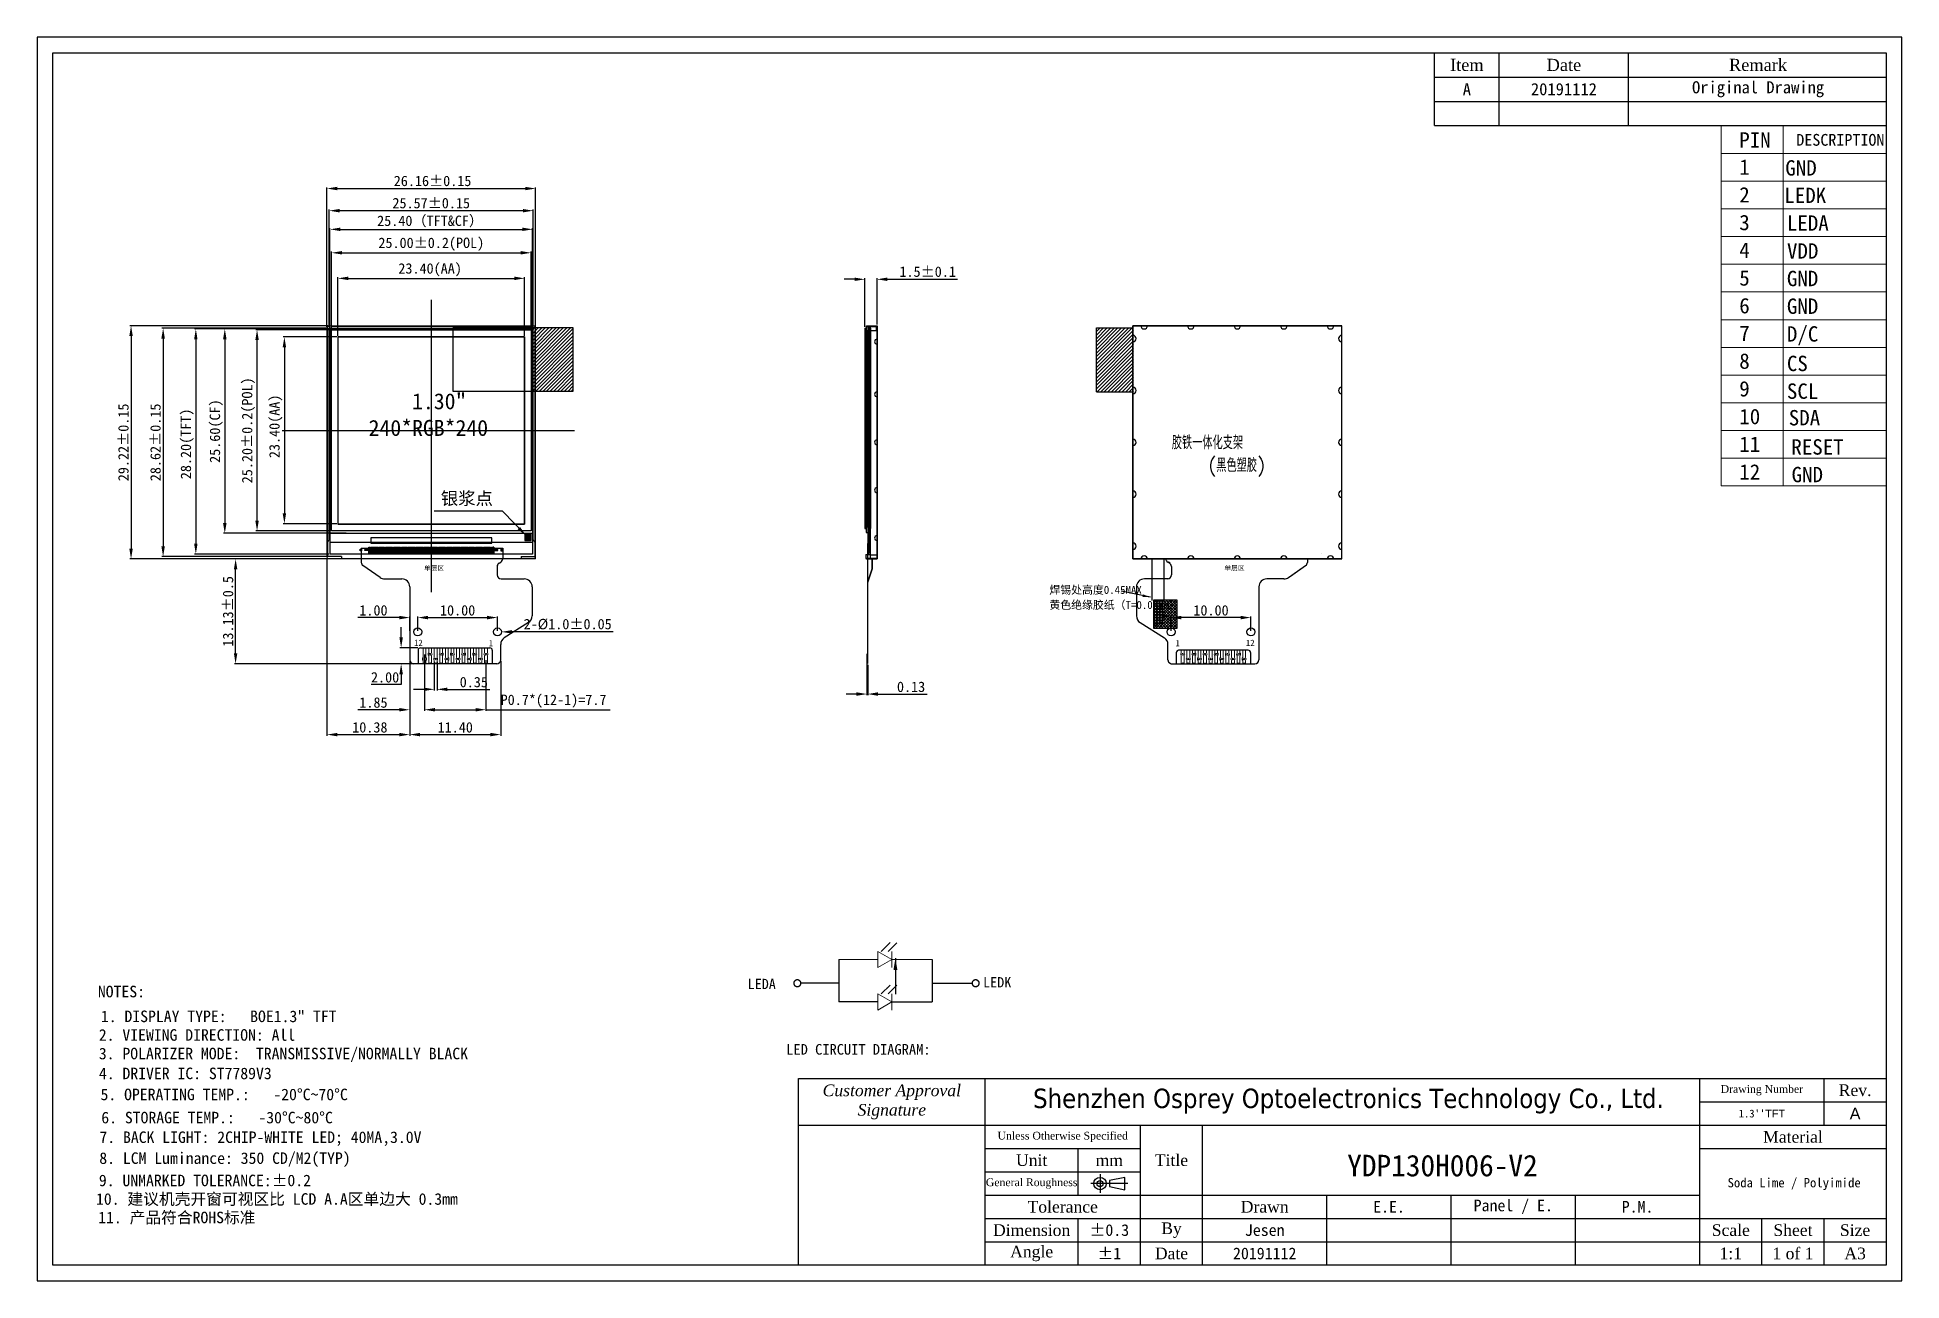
# Model space of a CAD drawing. Header units: millimetres. Extents: x 1344 to 1578, y 492 to 647.
import ezdxf
from ezdxf.lldxf.tags import DXFTag

# ---------------------------------------------------------------- set-up
doc = ezdxf.new("R2010")
doc.units = ezdxf.units.MM
for name, color, linetype, lineweight in [('BEZEL', 4, 'Continuous', 20), ('CEN', 1, 'CENTER', 15), ('图框', 7, 'Continuous', 0)]:
    doc.layers.add(name, color=color, linetype=linetype, lineweight=lineweight)
for name, color, linetype in [('dim', 3, 'Continuous'), ('FPC', 30, 'Continuous'), ('Frame', 7, 'Continuous'), ('LAYOUT.drawing', 1, 'Continuous'), ('lcd', 4, 'Continuous'), ('OUTLINE.drawing', 3, 'Continuous'), ('PULL TAPE', 3, 'Continuous'), ('圖框', 7, 'Continuous')]:
    doc.layers.add(name, color=color, linetype=linetype)
doc.styles.add('RD', font='', dxfattribs={"width": 0.8, "height": 1.8})
doc.styles.get("Standard").update_dxf_attribs({"font": 'txt', "bigfont": 'gbcbig.shx'})
doc.styles.add('VP-STANDARD', font='txt.shx')
doc.styles.add('宋体', font='')
doc.styles.get('RD').set_extended_font_data('PMingLiU')
doc.styles.get('宋体').set_extended_font_data('SimSun')
tags = doc.linetypes.add('CENTER', pattern=[2, 1.25, -0.25, 0.25, -0.25]).pattern_tags.tags
tags[10:11] = [DXFTag(74, 4), DXFTag(75, 0), DXFTag(340, '0'), DXFTag(46, 0.0), DXFTag(50, 0.0), DXFTag(44, 0.0), DXFTag(45, 0.0)]
tags[8:9] = [DXFTag(74, 4), DXFTag(75, 0), DXFTag(340, '0'), DXFTag(46, 0.0), DXFTag(50, 0.0), DXFTag(44, 0.0), DXFTag(45, 0.0)]
tags[6:7] = [DXFTag(74, 4), DXFTag(75, 0), DXFTag(340, '0'), DXFTag(46, 0.0), DXFTag(50, 0.0), DXFTag(44, 0.0), DXFTag(45, 0.0)]
tags[4:5] = [DXFTag(74, 4), DXFTag(75, 0), DXFTag(340, '0'), DXFTag(46, 0.0), DXFTag(50, 0.0), DXFTag(44, 0.0), DXFTag(45, 0.0)]
doc.dimstyles.new('SH', dxfattribs={"dimscale": 1.4, "dimtxt": 2.5, "dimasz": 2.5, "dimexe": 1.25, "dimexo": 0.625, "dimtad": 0, "dimdec": 1, "dimzin": 0, "dimdsep": 46, "dimtxsty": 'RD', "dimcen": 2.5, "dimadec": 0, "dimazin": 0, "dimtfac": 0.6, "dimtdec": 4, "dimtmove": 0, "dimatfit": 3, "dimfxl": 1, "dimtolj": 1, "dimarcsym": 0})
doc.dimstyles.get("Standard").update_dxf_attribs({"dimtxt": 3, "dimasz": 1.5, "dimexe": 0.3, "dimexo": 0.3, "dimgap": 0.5, "dimtad": 1, "dimtoh": 1, "dimdsep": 46, "dimtxsty": 'Standard', "dimcen": 0.5, "dimclrd": 2, "dimclre": 3, "dimclrt": 6, "dimadec": 1, "dimazin": 0, "dimtfac": 1, "dimtofl": 0, "dimtmove": 0, "dimatfit": 3, "dimfxl": 1, "dimtolj": 1, "dimtzin": 0, "dimarcsym": 0})
doc.dimstyles.new('VP-Standard', dxfattribs={"dimtxt": 1.5, "dimasz": 1.5, "dimexe": 0.5, "dimexo": 0.3, "dimgap": 0.5, "dimtad": 1, "dimzin": 1, "dimdsep": 46, "dimtxsty": 'VP-STANDARD', "dimcen": 0, "dimclrd": 256, "dimclre": 256, "dimclrt": 256, "dimadec": 0, "dimazin": 0, "dimtfac": 1, "dimtmove": 0, "dimatfit": 1, "dimfxl": 1, "dimtolj": 1, "dimtzin": 0, "dimlwd": -1, "dimlwe": -1, "dimarcsym": 0})
doc.dimstyles.new('标注', dxfattribs={"dimtxt": 1.2, "dimasz": 1, "dimexe": 0, "dimexo": 1, "dimgap": 0.2, "dimtad": 0, "dimrnd": 0.0005, "dimzin": 9, "dimdsep": 46, "dimtxsty": 'Standard', "dimcen": 0, "dimclrd": 3, "dimclre": 3, "dimclrt": 3, "dimadec": 0, "dimazin": 0, "dimtfac": 1, "dimtmove": 0, "dimatfit": 3, "dimfxl": 1, "dimlwd": -1, "dimlwe": -1, "dimarcsym": 0})

msp = doc.modelspace()

# ---------------------------------------------------------------- texts
at = {"linetype": 'Continuous', "lineweight": 0, "style": '宋体'}
for s, height, p in [('PIN', 1.929, (1557.478, 633.531)), ('DESCRIPTION', 1.47611, (1564.627, 633.766)), ('1', 1.929, (1557.478, 630.127)), ('GND', 1.929, (1563.248, 630.026)), ('2', 1.929, (1557.478, 626.655)), ('LEDK', 1.929, (1563.126, 626.579)), ('3', 1.929, (1557.478, 623.183)), ('LEDA', 1.929, (1563.446, 623.114)), ('4', 1.929, (1557.478, 619.711)), ('VDD', 1.929, (1563.457, 619.619)), ('5', 1.929, (1557.478, 616.239)), ('GND', 1.929, (1563.446, 616.17)), ('6', 1.929, (1557.478, 612.766)), ('GND', 1.929, (1563.446, 612.698)), ('7', 1.929, (1557.478, 609.294)), ('D/C', 1.929, (1563.446, 609.225)), ('8', 1.929, (1557.478, 605.822)), ('CS', 1.929, (1563.446, 605.528)), ('9', 1.929, (1557.478, 602.35)), ('SCL', 1.929, (1563.446, 602.056)), ('10', 1.9289, (1557.478, 598.878)), ('SDA', 1.929, (1563.68, 598.723)), ('11', 1.9289, (1557.478, 595.405)), ('RESET', 1.929, (1564.006, 595.065)), ('12', 1.9289, (1557.478, 591.933)), ('GND', 1.929, (1564.036, 591.606))]:
    msp.add_text(s, height=height, dxfattribs=at).set_placement(p)
at = {"color": 30, "style": '宋体'}
for s, p in [('K', (1484.209, 573.466)), ('K', (1484.209, 573.466)), ('A', (1484.784, 573.396)), ('A', (1484.784, 573.396))]:
    msp.add_text(s, height=0.5, rotation=359.97275, dxfattribs=at).set_placement(p)
at = {"color": 3, "char_height": 0.8, "width": 1.89044, "attachment_point": 1, "style": '宋体'}
for s, insert in [('12', (1391.386, 571.886)), ('1', (1400.754, 571.841))]:
    msp.add_mtext(s, dxfattribs=dict(at, insert=insert))
at = {"color": 3, "char_height": 0.8, "width": 1.89044, "attachment_point": 3, "rotation": 359.97275, "style": '宋体'}
for s, insert in [('1', (1487.367, 571.841)), ('12', (1496.735, 571.882))]:
    msp.add_mtext(s, dxfattribs=dict(at, insert=insert))
at = {"color": 7, "insert": (1351.894, 518.267), "char_height": 1.44705, "width": 38.94082, "attachment_point": 1, "style": '宋体'}
msp.add_mtext('4. DRIVER IC: ST7789V3', dxfattribs=at)
at = {"layer": 'CEN', "color": 3, "style": '宋体'}
for s, p in [('LEDA', (1433.203, 528.099)), ('LEDK', (1462.71, 528.311))]:
    msp.add_text(s, height=1.296, dxfattribs=at).set_placement(p)
at = {"layer": 'dim', "style": '宋体'}
for s, p in [('焊锡处高度0.45MAX', (1471.015, 577.626)), ('黄色绝缘胶纸（T=0.05mm）', (1471.015, 575.738))]:
    msp.add_text(s, height=1, dxfattribs=at).set_placement(p)
at = {"layer": 'dim', "color": 3, "insert": (1486.362, 597.431), "char_height": 1.70054, "width": 63.48906, "attachment_point": 1}
msp.add_mtext('胶铁一体化支架\\P   ({\\C6;黑色塑胶})', dxfattribs=at)
at = {"layer": 'FPC', "color": 1, "char_height": 0.2, "width": 2.9375}
for insert, attachment_point in [((1392.641, 581.155), 1), ((1495.478, 581.155), 3)]:
    msp.add_mtext('{\\fPMingLiU|b0|i0|c134|p18;\\H3x;单层区}', dxfattribs=dict(at, insert=insert, attachment_point=attachment_point))
at = {"layer": 'Frame', "color": 7, "attachment_point": 5, "style": '宋体'}
for s, insert, char_height in [('{\\fTimes New Roman|b0|i0|c0|p18;Item}', (1523.337, 643.883), 1.52064), ('{\\fTimes New Roman|b0|i0|c0|p18;Date}', (1535.502, 643.883), 1.52064), ('{\\fTimes New Roman|b0|i0|c0|p18;Remark}', (1559.832, 643.883), 1.52064), ('A', (1523.337, 640.841), 1.521), ('20191112', (1535.502, 640.841), 1.5206), ('Original Drawing', (1559.832, 640.841), 1.52064), ('{\\fTimes New Roman|b0|i1|c0|p18;Customer Approval\\PSignature}', (1451.266, 513.965), 1.46042), ('{\\fTahoma|b0|i0|c0|p34;\\C4;Shenzhen Osprey Optoelectronics Technology Co., Ltd.}', (1508.499, 514.073), 2.43), ('{\\fTimes New Roman|b0|i0|c0|p18;Drawing Number}', (1560.311, 515.426), 0.97362), ('{\\fTimes New Roman|b0|i0|c0|p18;Rev.}', (1571.995, 515.426), 1.46042), ("1.3''{\\fArial|b0|i0|c0|p32;TFT}", (1560.311, 512.505), 0.97362), ('{\\fArial|b0|i0|c0|p32;A}', (1571.995, 512.505), 1.46042), ('{\\fTimes New Roman|b0|i0|c0|p18;Unless Otherwise Specified}', (1472.686, 509.584), 0.97362), ('{\\fTimes New Roman|b0|i0|c0|p18;Material}', (1564.206, 509.584), 1.46042), ('{\\fTimes New Roman|b0|i0|c0|p18;Unit}', (1468.791, 506.663), 1.46042), ('{\\fTimes New Roman|b0|i0|c0|p18;Title}', (1486.317, 506.663), 1.46042), ('{\\C1;YDP130H006-V2}', (1520.278, 505.974), 2.7), ('{\\fTimes New Roman|b0|i0|c0|p18;mm}', (1478.528, 506.663), 1.46042), ('{\\fTimes New Roman|b0|i0|c0|p18;General Roughness}', (1468.791, 503.742), 0.97362), ('Soda Lime / Polyimide', (1564.355, 503.681), 1.16834), ('{\\fTimes New Roman|b0|i0|c0|p18;Tolerance}', (1472.686, 500.822), 1.46042), ('{\\fTimes New Roman|b0|i0|c0|p18;Drawn}', (1498, 500.822), 1.46042), ('E.E.', (1513.578, 500.822), 1.4604), ('Panel / E.', (1529.156, 500.822), 1.4604), ('P.M.', (1544.733, 500.822), 1.4604), ('{\\fTimes New Roman|b0|i0|c0|p18;Dimension}', (1468.791, 497.901), 1.46042), ('%%p0.3', (1478.528, 497.901), 1.4604), ('{\\fTimes New Roman|b0|i0|c0|p18;By}', (1486.317, 497.901), 1.46042), ('Jesen', (1498, 497.901), 1.4604), ('{\\fTimes New Roman|b0|i0|c0|p18;Scale}', (1556.417, 497.901), 1.46042), ('{\\fTimes New Roman|b0|i0|c0|p18;Sheet}', (1564.206, 497.901), 1.46042), ('{\\fTimes New Roman|b0|i0|c0|p18;Size}', (1571.995, 497.901), 1.46042), ('{\\fTimes New Roman|b0|i0|c0|p18;Angle}', (1468.791, 494.98), 1.46042), ('%%p1', (1478.528, 494.98), 1.4604), ('{\\fTimes New Roman|b0|i0|c0|p18;Date}', (1486.317, 494.98), 1.46042), ('20191112', (1498, 494.98), 1.4604), ('{\\fTimes New Roman|b0|i0|c0|p18;1:1}', (1556.417, 494.98), 1.46042), ('{\\fTimes New Roman|b0|i0|c0|p18;1 of 1}', (1564.206, 494.98), 1.46042), ('{\\fTimes New Roman|b0|i0|c0|p18;A3}', (1571.995, 494.98), 1.46042)]:
    msp.add_mtext(s, dxfattribs=dict(at, insert=insert, char_height=char_height))
at = {"layer": '图框', "style": '宋体'}
for s, height, p in [('NOTES:', 1.4471, (1351.762, 527.073)), ('1. DISPLAY TYPE:   BOE1.3" TFT', 1.44705, (1352.144, 523.968)), ('2. VIEWING DIRECTION: All', 1.44705, (1351.882, 521.638)), ('3. POLARIZER MODE:  TRANSMISSIVE/NORMALLY BLACK', 1.44705, (1351.882, 519.309)), ('5. OPERATING TEMP.:   -20%%DC~70%%DC', 1.44705, (1352.095, 514.184)), ('6. STORAGE TEMP.:   -30%%DC~80%%DC', 1.44705, (1352.191, 511.288)), ('7. BACK LIGHT: 2CHIP-WHITE LED; 40MA,3.0V', 1.44705, (1351.958, 508.827)), ('8. LCM Luminance: 350 CD/M2(TYP)', 1.44705, (1351.943, 506.204)), ('9. UNMARKED TOLERANCE:%%P0.2', 1.44705, (1351.889, 503.41)), ('10. 建议机壳开窗可视区比 LCD A.A区单边大 0.3mm', 1.44705, (1351.529, 501.087))]:
    msp.add_text(s, height=height, dxfattribs=at).set_placement(p)
at = {"layer": '图框', "insert": (1351.803, 500.217), "char_height": 1.44705, "width": 38.94082, "attachment_point": 1, "style": '宋体'}
msp.add_mtext('11. 产品符合ROHS标准', dxfattribs=at)
at = {"layer": '圖框', "style": '宋体'}
msp.add_text('LED CIRCUIT DIAGRAM:', height=1.32981, dxfattribs=at).set_placement((1438.03, 519.892))

# ---------------------------------------------------------------- blocks, each defined once
blk = doc.blocks.new('*D8')
at = {"layer": 'Defpoints', "color": 0, "transparency": 16777216}
for p in [(1449.41, 617.03), (1447.89, 610.91), (1449.41, 611.21)]:
    blk.add_point(p, dxfattribs=at)
at = {"layer": 'dim', "color": 2, "lineweight": -2, "transparency": 16777216}
for p, q in [((1446.59, 617.03), (1445.29, 617.03)), ((1450.71, 617.03), (1459.51, 617.03))]:
    blk.add_line(p, q, dxfattribs=at)
at = {"layer": 'dim', "color": 3, "lineweight": -2, "transparency": 16777216}
for p, q in [((1447.89, 611.06), (1447.89, 617.18)), ((1449.41, 611.36), (1449.41, 617.18))]:
    blk.add_line(p, q, dxfattribs=at)
at = {"layer": 'dim', "color": 2, "transparency": 16777216}
for points in [[(1446.59, 617.25), (1446.59, 616.82), (1447.89, 617.03)], [(1450.71, 617.25), (1450.71, 616.82), (1449.41, 617.03)]]:
    blk.add_solid(points, dxfattribs=at)
at = {"layer": 'dim', "color": 3, "transparency": 16777216, "insert": (1455.76, 617.98), "char_height": 1.3, "attachment_point": 5, "style": '宋体'}
blk.add_mtext('\\A1;1.5%%P0.1', dxfattribs=at)
blk = doc.blocks.new('*D20')
at = {"layer": 'Defpoints', "color": 0, "transparency": 16777216}
for p in [(1381.84, 609.81), (1375.14, 586.41), (1381.84, 586.41)]:
    blk.add_point(p, dxfattribs=at)
at = {"layer": 'dim', "color": 3, "lineweight": -2, "transparency": 16777216}
for p, q in [((1381.69, 609.81), (1374.99, 609.81)), ((1381.69, 586.41), (1374.99, 586.41))]:
    blk.add_line(p, q, dxfattribs=at)
at = {"layer": 'dim', "color": 2, "lineweight": -2, "transparency": 16777216}
blk.add_line((1375.14, 608.51), (1375.14, 587.71), dxfattribs=at)
at = {"layer": 'dim', "color": 2, "transparency": 16777216}
for points in [[(1374.92, 608.51), (1375.35, 608.51), (1375.14, 609.81)], [(1374.92, 587.71), (1375.35, 587.71), (1375.14, 586.41)]]:
    blk.add_solid(points, dxfattribs=at)
at = {"layer": 'dim', "color": 3, "transparency": 16777216, "insert": (1374.06, 598.61), "char_height": 1.3, "attachment_point": 5, "rotation": 90, "style": '宋体'}
blk.add_mtext('\\A1;23.40(AA)', dxfattribs=at)
blk = doc.blocks.new('*D21')
at = {"layer": 'Defpoints', "color": 0, "transparency": 16777216}
for p in [(1380.84, 610.81), (1367.67, 585.21), (1383.04, 585.21)]:
    blk.add_point(p, dxfattribs=at)
at = {"layer": 'dim', "color": 3, "lineweight": -2, "transparency": 16777216}
for p, q in [((1380.69, 610.81), (1367.52, 610.81)), ((1382.89, 585.21), (1367.52, 585.21))]:
    blk.add_line(p, q, dxfattribs=at)
at = {"layer": 'dim', "color": 2, "lineweight": -2, "transparency": 16777216}
blk.add_line((1367.67, 609.51), (1367.67, 586.51), dxfattribs=at)
at = {"layer": 'dim', "color": 2, "transparency": 16777216}
for points in [[(1367.45, 609.51), (1367.89, 609.51), (1367.67, 610.81)], [(1367.45, 586.51), (1367.89, 586.51), (1367.67, 585.21)]]:
    blk.add_solid(points, dxfattribs=at)
at = {"layer": 'dim', "color": 3, "transparency": 16777216, "insert": (1366.6, 598.01), "char_height": 1.3, "attachment_point": 5, "rotation": 90, "style": '宋体'}
blk.add_mtext('\\A1;25.60(CF)', dxfattribs=at)
blk = doc.blocks.new('*D22')
at = {"layer": 'Defpoints', "color": 0, "transparency": 16777216}
for p in [(1380.84, 610.81), (1364.04, 582.61), (1380.84, 582.61)]:
    blk.add_point(p, dxfattribs=at)
at = {"layer": 'dim', "color": 3, "lineweight": -2, "transparency": 16777216}
for p, q in [((1380.69, 610.81), (1363.89, 610.81)), ((1380.69, 582.61), (1363.89, 582.61))]:
    blk.add_line(p, q, dxfattribs=at)
at = {"layer": 'dim', "color": 2, "lineweight": -2, "transparency": 16777216}
blk.add_line((1364.04, 609.51), (1364.04, 583.91), dxfattribs=at)
at = {"layer": 'dim', "color": 2, "transparency": 16777216}
for points in [[(1363.82, 609.51), (1364.25, 609.51), (1364.04, 610.81)], [(1363.82, 583.91), (1364.25, 583.91), (1364.04, 582.61)]]:
    blk.add_solid(points, dxfattribs=at)
at = {"layer": 'dim', "color": 3, "transparency": 16777216, "insert": (1362.96, 596.41), "char_height": 1.3, "attachment_point": 5, "rotation": 90, "style": '宋体'}
blk.add_mtext('\\A1;28.20(TFT)', dxfattribs=at)
blk = doc.blocks.new('*D23')
at = {"layer": 'Defpoints', "color": 0, "transparency": 16777216}
for p in [(1406.25, 623.29), (1380.85, 610.81), (1406.25, 610.81)]:
    blk.add_point(p, dxfattribs=at)
at = {"layer": 'dim', "color": 3, "lineweight": -2, "transparency": 16777216}
for p, q in [((1380.85, 610.96), (1380.85, 623.44)), ((1406.25, 610.96), (1406.25, 623.44))]:
    blk.add_line(p, q, dxfattribs=at)
at = {"layer": 'dim', "color": 2, "lineweight": -2, "transparency": 16777216}
blk.add_line((1382.15, 623.29), (1404.95, 623.29), dxfattribs=at)
at = {"layer": 'dim', "color": 2, "transparency": 16777216}
for points in [[(1382.15, 623.51), (1382.15, 623.08), (1380.85, 623.29)], [(1404.95, 623.51), (1404.95, 623.08), (1406.25, 623.29)]]:
    blk.add_solid(points, dxfattribs=at)
at = {"layer": 'dim', "color": 3, "transparency": 16777216, "insert": (1393.4, 624.28), "char_height": 1.3, "attachment_point": 5, "style": '宋体'}
blk.add_mtext('\\A1;25.40（TFT&CF）', dxfattribs=at)
blk = doc.blocks.new('*D24')
at = {"layer": 'Defpoints', "color": 0, "transparency": 16777216}
for p in [(1405.24, 617.15), (1381.84, 609.81), (1405.24, 609.81)]:
    blk.add_point(p, dxfattribs=at)
at = {"layer": 'dim', "color": 3, "lineweight": -2, "transparency": 16777216}
for p, q in [((1381.84, 609.96), (1381.84, 617.3)), ((1405.24, 609.96), (1405.24, 617.3))]:
    blk.add_line(p, q, dxfattribs=at)
at = {"layer": 'dim', "color": 2, "lineweight": -2, "transparency": 16777216}
blk.add_line((1383.14, 617.15), (1403.94, 617.15), dxfattribs=at)
at = {"layer": 'dim', "color": 2, "transparency": 16777216}
for points in [[(1383.14, 617.37), (1383.14, 616.93), (1381.84, 617.15)], [(1403.94, 617.37), (1403.94, 616.93), (1405.24, 617.15)]]:
    blk.add_solid(points, dxfattribs=at)
at = {"layer": 'dim', "color": 3, "transparency": 16777216, "insert": (1393.4, 618.22), "char_height": 1.3, "attachment_point": 5, "style": '宋体'}
blk.add_mtext('\\A1;23.40(AA)', dxfattribs=at)
blk = doc.blocks.new('*D25')
at = {"layer": 'Defpoints', "color": 0, "transparency": 16777216}
for p in [(1406.62, 628.4), (1380.46, 610.91), (1406.62, 610.91)]:
    blk.add_point(p, dxfattribs=at)
at = {"layer": 'dim', "color": 3, "lineweight": -2, "transparency": 16777216}
for p, q in [((1380.46, 611.06), (1380.46, 628.55)), ((1406.62, 611.06), (1406.62, 628.55))]:
    blk.add_line(p, q, dxfattribs=at)
at = {"layer": 'dim', "color": 2, "lineweight": -2, "transparency": 16777216}
blk.add_line((1381.76, 628.4), (1405.32, 628.4), dxfattribs=at)
at = {"layer": 'dim', "color": 2, "transparency": 16777216}
for points in [[(1381.76, 628.62), (1381.76, 628.19), (1380.46, 628.4)], [(1405.32, 628.62), (1405.32, 628.19), (1406.62, 628.4)]]:
    blk.add_solid(points, dxfattribs=at)
at = {"layer": 'dim', "color": 3, "transparency": 16777216, "insert": (1393.71, 629.35), "char_height": 1.3, "attachment_point": 5, "style": '宋体'}
blk.add_mtext('\\A1;26.16%%p0.15', dxfattribs=at)
blk = doc.blocks.new('*D26')
at = {"layer": 'Defpoints', "color": 0, "transparency": 16777216}
for p in [(1380.75, 611.21), (1355.92, 581.99), (1380.54, 581.99)]:
    blk.add_point(p, dxfattribs=at)
at = {"layer": 'dim', "color": 3, "lineweight": -2, "transparency": 16777216}
for p, q in [((1380.6, 611.21), (1355.77, 611.21)), ((1380.39, 581.99), (1355.77, 581.99))]:
    blk.add_line(p, q, dxfattribs=at)
at = {"layer": 'dim', "color": 2, "lineweight": -2, "transparency": 16777216}
blk.add_line((1355.92, 609.91), (1355.92, 583.29), dxfattribs=at)
at = {"layer": 'dim', "color": 2, "transparency": 16777216}
for points in [[(1355.7, 609.91), (1356.14, 609.91), (1355.92, 611.21)], [(1355.7, 583.29), (1356.14, 583.29), (1355.92, 581.99)]]:
    blk.add_solid(points, dxfattribs=at)
at = {"layer": 'dim', "color": 3, "transparency": 16777216, "insert": (1354.97, 596.6), "char_height": 1.3, "attachment_point": 5, "rotation": 90, "style": '宋体'}
blk.add_mtext('\\A1;29.22%%P0.15', dxfattribs=at)
blk = doc.blocks.new('*D27')
at = {"layer": 'Defpoints', "color": 0, "transparency": 16777216}
for p in [(1380.75, 625.63), (1380.75, 610.91), (1406.33, 610.91)]:
    blk.add_point(p, dxfattribs=at)
at = {"layer": 'dim', "color": 3, "lineweight": -2, "transparency": 16777216}
for p, q in [((1380.75, 611.06), (1380.75, 625.78)), ((1406.33, 611.06), (1406.33, 625.78))]:
    blk.add_line(p, q, dxfattribs=at)
at = {"layer": 'dim', "color": 2, "lineweight": -2, "transparency": 16777216}
blk.add_line((1405.03, 625.63), (1382.05, 625.63), dxfattribs=at)
at = {"layer": 'dim', "color": 2, "transparency": 16777216}
for points in [[(1382.05, 625.84), (1382.05, 625.41), (1380.75, 625.63)], [(1405.03, 625.84), (1405.03, 625.41), (1406.33, 625.63)]]:
    blk.add_solid(points, dxfattribs=at)
at = {"layer": 'dim', "color": 3, "transparency": 16777216, "insert": (1393.54, 626.57), "char_height": 1.3, "attachment_point": 5, "style": '宋体'}
blk.add_mtext('\\A1;25.57%%p0.15', dxfattribs=at)
blk = doc.blocks.new('*D28')
at = {"layer": 'Defpoints', "color": 0, "transparency": 16777216}
for p in [(1380.76, 610.91), (1359.94, 582.29), (1380.56, 582.29)]:
    blk.add_point(p, dxfattribs=at)
at = {"layer": 'dim', "color": 3, "lineweight": -2, "transparency": 16777216}
for p, q in [((1380.61, 610.91), (1359.79, 610.91)), ((1380.41, 582.29), (1359.79, 582.29))]:
    blk.add_line(p, q, dxfattribs=at)
at = {"layer": 'dim', "color": 2, "lineweight": -2, "transparency": 16777216}
blk.add_line((1359.94, 609.61), (1359.94, 583.59), dxfattribs=at)
at = {"layer": 'dim', "color": 2, "transparency": 16777216}
for points in [[(1359.72, 609.61), (1360.16, 609.61), (1359.94, 610.91)], [(1359.72, 583.59), (1360.16, 583.59), (1359.94, 582.29)]]:
    blk.add_solid(points, dxfattribs=at)
at = {"layer": 'dim', "color": 3, "transparency": 16777216, "insert": (1358.99, 596.6), "char_height": 1.3, "attachment_point": 5, "rotation": 90, "style": '宋体'}
blk.add_mtext('\\A1;28.62%%p0.15', dxfattribs=at)
blk = doc.blocks.new('*D32')
at = {"layer": 'Defpoints', "color": 0, "transparency": 16777216}
for p in [(1369.02, 581.99), (1380.47, 581.99), (1391.35, 568.86)]:
    blk.add_point(p, dxfattribs=at)
at = {"layer": 'dim', "color": 3, "lineweight": -2, "transparency": 16777216}
for p, q in [((1380.32, 581.99), (1368.87, 581.99)), ((1391.2, 568.86), (1368.87, 568.86))]:
    blk.add_line(p, q, dxfattribs=at)
at = {"layer": 'dim', "color": 2, "lineweight": -2, "transparency": 16777216}
blk.add_line((1369.02, 570.16), (1369.02, 580.69), dxfattribs=at)
at = {"layer": 'dim', "color": 2, "transparency": 16777216}
for points in [[(1368.81, 580.69), (1369.24, 580.69), (1369.02, 581.99)], [(1368.81, 570.16), (1369.24, 570.16), (1369.02, 568.86)]]:
    blk.add_solid(points, dxfattribs=at)
at = {"layer": 'dim', "color": 3, "transparency": 16777216, "insert": (1368.08, 575.43), "char_height": 1.3, "attachment_point": 5, "rotation": 90, "style": '宋体'}
blk.add_mtext('\\A1;13.13%%p0.5', dxfattribs=at)
blk = doc.blocks.new('*D33')
at = {"layer": 'Defpoints', "color": 0, "transparency": 16777216}
for p in [(1390.85, 569.36), (1402.25, 569.36), (1402.25, 559.99)]:
    blk.add_point(p, dxfattribs=at)
at = {"layer": 'dim', "color": 3, "lineweight": -2, "transparency": 16777216}
for p, q in [((1390.85, 569.21), (1390.85, 559.84)), ((1402.25, 569.21), (1402.25, 559.84))]:
    blk.add_line(p, q, dxfattribs=at)
at = {"layer": 'dim', "color": 2, "lineweight": -2, "transparency": 16777216}
blk.add_line((1392.15, 559.99), (1400.95, 559.99), dxfattribs=at)
at = {"layer": 'dim', "color": 2, "transparency": 16777216}
for points in [[(1392.15, 560.21), (1392.15, 559.77), (1390.85, 559.99)], [(1400.95, 560.21), (1400.95, 559.77), (1402.25, 559.99)]]:
    blk.add_solid(points, dxfattribs=at)
at = {"layer": 'dim', "color": 3, "transparency": 16777216, "insert": (1396.55, 560.89), "char_height": 1.3, "attachment_point": 5, "style": '宋体'}
blk.add_mtext('\\A1;11.40', dxfattribs=at)
blk = doc.blocks.new('*D34')
at = {"layer": 'Defpoints', "color": 0, "transparency": 16777216}
for p in [(1390.85, 569.36), (1392.7, 569.46), (1392.7, 563.1)]:
    blk.add_point(p, dxfattribs=at)
at = {"layer": 'dim', "color": 3, "lineweight": -2, "transparency": 16777216}
for p, q in [((1390.85, 569.21), (1390.85, 562.95)), ((1392.7, 569.31), (1392.7, 562.95))]:
    blk.add_line(p, q, dxfattribs=at)
at = {"layer": 'dim', "color": 2, "lineweight": -2, "transparency": 16777216}
for p, q in [((1389.55, 563.1), (1384.36, 563.1)), ((1394, 563.1), (1395.3, 563.1))]:
    blk.add_line(p, q, dxfattribs=at)
at = {"layer": 'dim', "color": 2, "transparency": 16777216}
for points in [[(1389.55, 563.32), (1389.55, 562.89), (1390.85, 563.1)], [(1394, 563.32), (1394, 562.89), (1392.7, 563.1)]]:
    blk.add_solid(points, dxfattribs=at)
at = {"layer": 'dim', "color": 3, "transparency": 16777216, "insert": (1386.3, 564), "char_height": 1.3, "attachment_point": 5, "style": '宋体'}
blk.add_mtext('\\A1;1.85', dxfattribs=at)
blk = doc.blocks.new('*D35')
at = {"layer": 'Defpoints', "color": 0, "transparency": 16777216}
for p in [(1392.02, 570.86), (1389.77, 568.86), (1392.52, 568.86)]:
    blk.add_point(p, dxfattribs=at)
at = {"layer": 'dim', "color": 2, "lineweight": -2, "transparency": 16777216}
for p, q in [((1389.77, 572.16), (1389.77, 573.46)), ((1389.77, 566.26), (1386.01, 566.26)), ((1389.77, 567.56), (1389.77, 566.26))]:
    blk.add_line(p, q, dxfattribs=at)
at = {"layer": 'dim', "color": 3, "lineweight": -2, "transparency": 16777216}
for p, q in [((1391.87, 570.86), (1389.62, 570.86)), ((1392.37, 568.86), (1389.62, 568.86))]:
    blk.add_line(p, q, dxfattribs=at)
at = {"layer": 'dim', "color": 2, "transparency": 16777216}
for points in [[(1389.55, 572.16), (1389.99, 572.16), (1389.77, 570.86)], [(1389.55, 567.56), (1389.99, 567.56), (1389.77, 568.86)]]:
    blk.add_solid(points, dxfattribs=at)
at = {"layer": 'dim', "color": 3, "transparency": 16777216, "insert": (1387.76, 567.16), "char_height": 1.3, "attachment_point": 5, "style": '宋体'}
blk.add_mtext('\\A1;2.00', dxfattribs=at)
blk = doc.blocks.new('*D36')
at = {"layer": 'Defpoints', "color": 0, "transparency": 16777216}
for p in [(1393.92, 569.26), (1394.27, 569.26), (1394.27, 565.66)]:
    blk.add_point(p, dxfattribs=at)
at = {"layer": 'dim', "color": 3, "lineweight": -2, "transparency": 16777216}
for p, q in [((1393.92, 569.11), (1393.92, 565.51)), ((1394.27, 569.11), (1394.27, 565.51))]:
    blk.add_line(p, q, dxfattribs=at)
at = {"layer": 'dim', "color": 2, "lineweight": -2, "transparency": 16777216}
for p, q in [((1392.62, 565.66), (1391.32, 565.66)), ((1395.57, 565.66), (1400.88, 565.66))]:
    blk.add_line(p, q, dxfattribs=at)
at = {"layer": 'dim', "color": 2, "transparency": 16777216}
for points in [[(1392.62, 565.88), (1392.62, 565.45), (1393.92, 565.66)], [(1395.57, 565.88), (1395.57, 565.45), (1394.27, 565.66)]]:
    blk.add_solid(points, dxfattribs=at)
at = {"layer": 'dim', "color": 3, "transparency": 16777216, "insert": (1398.88, 566.56), "char_height": 1.3, "attachment_point": 5, "style": '宋体'}
blk.add_mtext('\\A1;0.35', dxfattribs=at)
blk = doc.blocks.new('*D37')
at = {"layer": 'Defpoints', "color": 0, "transparency": 16777216}
for p in [(1401.35, 572.86), (1402.35, 572.86)]:
    blk.add_point(p, dxfattribs=at)
at = {"layer": 'dim', "color": 2, "lineweight": -2, "transparency": 16777216}
blk.add_line((1416.33, 572.86), (1403.65, 572.86), dxfattribs=at)
at = {"layer": 'dim', "color": 2, "transparency": 16777216}
blk.add_solid([(1403.65, 573.08), (1403.65, 572.65), (1402.35, 572.86)], dxfattribs=at)
at = {"layer": 'dim', "color": 3, "transparency": 16777216, "insert": (1410.64, 573.81), "char_height": 1.3, "attachment_point": 5, "style": '宋体'}
blk.add_mtext('\\A1;2-%%c1.0%%p0.05', dxfattribs=at)
blk = doc.blocks.new('*D38')
at = {"layer": 'Defpoints', "color": 0, "transparency": 16777216}
for p in [(1392.7, 570.16), (1400.4, 569.46), (1400.4, 563.11)]:
    blk.add_point(p, dxfattribs=at)
at = {"layer": 'dim', "color": 3, "lineweight": -2, "transparency": 16777216}
for p, q in [((1392.7, 570.01), (1392.7, 562.96)), ((1400.4, 569.31), (1400.4, 562.96))]:
    blk.add_line(p, q, dxfattribs=at)
at = {"layer": 'dim', "color": 2, "lineweight": -2, "transparency": 16777216}
for p, q in [((1394, 563.11), (1399.1, 563.11)), ((1400.4, 563.11), (1415.98, 563.11))]:
    blk.add_line(p, q, dxfattribs=at)
at = {"layer": 'dim', "color": 2, "transparency": 16777216}
for points in [[(1394, 563.32), (1394, 562.89), (1392.7, 563.11)], [(1399.1, 563.32), (1399.1, 562.89), (1400.4, 563.11)]]:
    blk.add_solid(points, dxfattribs=at)
at = {"layer": 'dim', "color": 3, "transparency": 16777216, "insert": (1408.87, 564.18), "char_height": 1.3, "attachment_point": 5, "style": '宋体'}
blk.add_mtext('\\A1;P0.7*(12-1)=7.7', dxfattribs=at)
blk = doc.blocks.new('*D39')
at = {"layer": 'Defpoints', "color": 0, "transparency": 16777216}
for p in [(1391.85, 572.86), (1401.85, 574.65), (1401.85, 572.86)]:
    blk.add_point(p, dxfattribs=at)
at = {"layer": 'dim', "color": 3, "lineweight": -2, "transparency": 16777216}
for p, q in [((1391.85, 573.01), (1391.85, 574.8)), ((1401.85, 573.01), (1401.85, 574.8))]:
    blk.add_line(p, q, dxfattribs=at)
at = {"layer": 'dim', "color": 2, "lineweight": -2, "transparency": 16777216}
blk.add_line((1393.15, 574.65), (1400.55, 574.65), dxfattribs=at)
at = {"layer": 'dim', "color": 2, "transparency": 16777216}
for points in [[(1393.15, 574.87), (1393.15, 574.43), (1391.85, 574.65)], [(1400.55, 574.87), (1400.55, 574.43), (1401.85, 574.65)]]:
    blk.add_solid(points, dxfattribs=at)
at = {"layer": 'dim', "color": 3, "transparency": 16777216, "insert": (1396.85, 575.55), "char_height": 1.3, "attachment_point": 5, "style": '宋体'}
blk.add_mtext('\\A1;10.00', dxfattribs=at)
blk = doc.blocks.new('*D40')
at = {"layer": 'Defpoints', "color": 0, "transparency": 16777216}
for p in [(1390.85, 574.65), (1390.85, 572.86), (1391.85, 572.86)]:
    blk.add_point(p, dxfattribs=at)
at = {"layer": 'dim', "color": 2, "lineweight": -2, "transparency": 16777216}
for p, q in [((1389.55, 574.65), (1384.35, 574.65)), ((1393.15, 574.65), (1394.45, 574.65))]:
    blk.add_line(p, q, dxfattribs=at)
at = {"layer": 'dim', "color": 3, "lineweight": -2, "transparency": 16777216}
for p, q in [((1390.85, 573.01), (1390.85, 574.8)), ((1391.85, 573.01), (1391.85, 574.8))]:
    blk.add_line(p, q, dxfattribs=at)
at = {"layer": 'dim', "color": 2, "transparency": 16777216}
for points in [[(1389.55, 574.87), (1389.55, 574.43), (1390.85, 574.65)], [(1393.15, 574.87), (1393.15, 574.43), (1391.85, 574.65)]]:
    blk.add_solid(points, dxfattribs=at)
at = {"layer": 'dim', "color": 3, "transparency": 16777216, "insert": (1386.3, 575.55), "char_height": 1.3, "attachment_point": 5, "style": '宋体'}
blk.add_mtext('\\A1;1.00', dxfattribs=at)
blk = doc.blocks.new('*D41')
at = {"layer": 'Defpoints', "color": 0, "transparency": 16777216}
for p in [(1380.47, 582.29), (1390.85, 569.36), (1390.85, 559.99)]:
    blk.add_point(p, dxfattribs=at)
at = {"layer": 'dim', "color": 3, "lineweight": -2, "transparency": 16777216}
for p, q in [((1380.47, 582.14), (1380.47, 559.84)), ((1390.85, 569.21), (1390.85, 559.84))]:
    blk.add_line(p, q, dxfattribs=at)
at = {"layer": 'dim', "color": 2, "lineweight": -2, "transparency": 16777216}
blk.add_line((1381.77, 559.99), (1389.55, 559.99), dxfattribs=at)
at = {"layer": 'dim', "color": 2, "transparency": 16777216}
for points in [[(1381.77, 560.2), (1381.77, 559.77), (1380.47, 559.99)], [(1389.55, 560.2), (1389.55, 559.77), (1390.85, 559.99)]]:
    blk.add_solid(points, dxfattribs=at)
at = {"layer": 'dim', "color": 3, "transparency": 16777216, "insert": (1385.85, 560.89), "char_height": 1.3, "attachment_point": 5, "style": '宋体'}
blk.add_mtext('\\A1;10.38', dxfattribs=at)
blk = doc.blocks.new('*D42')
at = {"layer": 'Defpoints', "color": 0, "transparency": 16777216}
for p in [(1486.27, 574.65), (1486.27, 572.86), (1496.27, 572.86)]:
    blk.add_point(p, dxfattribs=at)
at = {"layer": 'dim', "color": 3, "lineweight": -2, "transparency": 16777216}
for p, q in [((1486.27, 573.01), (1486.27, 574.8)), ((1496.27, 573.01), (1496.27, 574.8))]:
    blk.add_line(p, q, dxfattribs=at)
at = {"layer": 'dim', "color": 2, "lineweight": -2, "transparency": 16777216}
blk.add_line((1494.97, 574.65), (1487.57, 574.65), dxfattribs=at)
at = {"layer": 'dim', "color": 2, "transparency": 16777216}
for points in [[(1487.57, 574.87), (1487.57, 574.43), (1486.27, 574.65)], [(1494.97, 574.87), (1494.97, 574.43), (1496.27, 574.65)]]:
    blk.add_solid(points, dxfattribs=at)
at = {"layer": 'dim', "color": 3, "transparency": 16777216, "insert": (1491.27, 575.55), "char_height": 1.3, "attachment_point": 5, "style": '宋体'}
blk.add_mtext('\\A1;10.00', dxfattribs=at)
blk = doc.blocks.new('*D43')
at = {"layer": 'Defpoints', "color": 0, "transparency": 16777216}
for p in [(1448.14, 570.26), (1448.24, 568.89), (1448.24, 565.07)]:
    blk.add_point(p, dxfattribs=at)
at = {"layer": 'dim', "color": 3, "lineweight": -2, "transparency": 16777216}
for p, q in [((1448.14, 570.11), (1448.14, 564.92)), ((1448.24, 568.74), (1448.24, 564.92))]:
    blk.add_line(p, q, dxfattribs=at)
at = {"layer": 'dim', "color": 2, "lineweight": -2, "transparency": 16777216}
for p, q in [((1446.84, 565.07), (1445.54, 565.07)), ((1449.54, 565.07), (1455.68, 565.07))]:
    blk.add_line(p, q, dxfattribs=at)
at = {"layer": 'dim', "color": 2, "transparency": 16777216}
for points in [[(1446.84, 565.29), (1446.84, 564.85), (1448.14, 565.07)], [(1449.54, 565.29), (1449.54, 564.85), (1448.24, 565.07)]]:
    blk.add_solid(points, dxfattribs=at)
at = {"layer": 'dim', "color": 3, "transparency": 16777216, "insert": (1453.68, 565.97), "char_height": 1.3, "attachment_point": 5, "style": '宋体'}
blk.add_mtext('\\A1;0.13', dxfattribs=at)
blk = doc.blocks.new('*D46')
at = {"layer": 'Defpoints', "color": 0, "transparency": 16777216}
for p in [(1406.05, 620.35), (1381.05, 610.71), (1406.05, 610.71)]:
    blk.add_point(p, dxfattribs=at)
at = {"layer": 'dim', "color": 3, "lineweight": -2, "transparency": 16777216}
for p, q in [((1381.05, 610.86), (1381.05, 620.5)), ((1406.05, 610.86), (1406.05, 620.5))]:
    blk.add_line(p, q, dxfattribs=at)
at = {"layer": 'dim', "color": 2, "lineweight": -2, "transparency": 16777216}
blk.add_line((1382.35, 620.35), (1404.75, 620.35), dxfattribs=at)
at = {"layer": 'dim', "color": 2, "transparency": 16777216}
for points in [[(1382.35, 620.57), (1382.35, 620.14), (1381.05, 620.35)], [(1404.75, 620.57), (1404.75, 620.14), (1406.05, 620.35)]]:
    blk.add_solid(points, dxfattribs=at)
at = {"layer": 'dim', "color": 3, "transparency": 16777216, "insert": (1393.55, 621.43), "char_height": 1.3, "attachment_point": 5, "style": '宋体'}
blk.add_mtext('\\A1;25.00%%p0.2(POL)', dxfattribs=at)
blk = doc.blocks.new('*D47')
at = {"layer": 'Defpoints', "color": 0, "transparency": 16777216}
for p in [(1371.71, 610.71), (1381.05, 610.71), (1381.05, 585.51)]:
    blk.add_point(p, dxfattribs=at)
at = {"layer": 'dim', "color": 3, "lineweight": -2, "transparency": 16777216}
for p, q in [((1380.9, 610.71), (1371.56, 610.71)), ((1380.9, 585.51), (1371.56, 585.51))]:
    blk.add_line(p, q, dxfattribs=at)
at = {"layer": 'dim', "color": 2, "lineweight": -2, "transparency": 16777216}
blk.add_line((1371.71, 586.81), (1371.71, 609.41), dxfattribs=at)
at = {"layer": 'dim', "color": 2, "transparency": 16777216}
for points in [[(1371.49, 609.41), (1371.93, 609.41), (1371.71, 610.71)], [(1371.49, 586.81), (1371.93, 586.81), (1371.71, 585.51)]]:
    blk.add_solid(points, dxfattribs=at)
at = {"layer": 'dim', "color": 3, "transparency": 16777216, "insert": (1370.64, 598.11), "char_height": 1.3, "attachment_point": 5, "rotation": 90, "style": '宋体'}
blk.add_mtext('\\A1;25.20%%p0.2(POL)', dxfattribs=at)
blk = doc.blocks.new('A$C27482C52')
at = {"layer": 'lcd'}
h = blk.add_hatch(color=2, dxfattribs=at)
h.paths.add_polyline_path([(30.43, 7.25), (31.23, 7.25), (31.23, 6.45), (30.43, 6.45)])
h.paths.add_polyline_path([(31, 7.05), (30.68, 7.05), (30.68, 6.71), (31, 6.71)], flags=24)
for p, q in [((6, 32.97), (31.4, 32.97)), ((6, 32.97), (6, 4.77)), ((31.4, 32.97), (31.4, 4.77)), ((7, 31.97), (30.4, 31.97)), ((7, 31.97), (7, 8.5)), ((30.4, 31.97), (30.4, 8.5)), ((6, 7.37), (31.4, 7.37)), ((7, 8.5), (30.4, 8.5)), ((31.4, 6.23), (6, 6.23)), ((31.4, 4.77), (6, 4.77))]:
    blk.add_line(p, q)
for points in [[(9.77, 5.37), (9.97, 5.37), (9.97, 5.17), (9.77, 5.17)], [(10.37, 5.32), (10.87, 5.32), (10.87, 5.22), (10.37, 5.22)], [(10.87, 5.62), (10.94, 5.62), (10.94, 4.92), (10.87, 4.92)], [(10.99, 5.62), (11.06, 5.62), (11.06, 4.92), (10.99, 4.92)], [(11.11, 5.62), (11.18, 5.62), (11.18, 4.92), (11.11, 4.92)], [(11.23, 5.62), (11.3, 5.62), (11.3, 4.92), (11.23, 4.92)], [(11.35, 5.62), (11.42, 5.62), (11.42, 4.92), (11.35, 4.92)], [(11.47, 5.62), (11.54, 5.62), (11.54, 4.92), (11.47, 4.92)], [(11.59, 5.62), (11.66, 5.62), (11.66, 4.92), (11.59, 4.92)], [(11.71, 5.62), (11.78, 5.62), (11.78, 4.92), (11.71, 4.92)], [(11.83, 5.62), (11.9, 5.62), (11.9, 4.92), (11.83, 4.92)], [(11.95, 5.62), (12.02, 5.62), (12.02, 4.92), (11.95, 4.92)], [(12.07, 5.62), (12.14, 5.62), (12.14, 4.92), (12.07, 4.92)], [(12.19, 5.62), (12.26, 5.62), (12.26, 4.92), (12.19, 4.92)], [(12.31, 5.62), (12.38, 5.62), (12.38, 4.92), (12.31, 4.92)], [(12.43, 5.62), (12.5, 5.62), (12.5, 4.92), (12.43, 4.92)], [(12.55, 5.62), (12.62, 5.62), (12.62, 4.92), (12.55, 4.92)], [(12.67, 5.62), (12.74, 5.62), (12.74, 4.92), (12.67, 4.92)], [(12.79, 5.62), (12.86, 5.62), (12.86, 4.92), (12.79, 4.92)], [(12.91, 5.62), (12.98, 5.62), (12.98, 4.92), (12.91, 4.92)], [(13.03, 5.62), (13.1, 5.62), (13.1, 4.92), (13.03, 4.92)], [(13.15, 5.62), (13.22, 5.62), (13.22, 4.92), (13.15, 4.92)], [(13.27, 5.62), (13.34, 5.62), (13.34, 4.92), (13.27, 4.92)], [(13.39, 5.62), (13.46, 5.62), (13.46, 4.92), (13.39, 4.92)], [(13.51, 5.62), (13.58, 5.62), (13.58, 4.92), (13.51, 4.92)], [(13.63, 5.62), (13.7, 5.62), (13.7, 4.92), (13.63, 4.92)], [(13.75, 5.62), (13.82, 5.62), (13.82, 4.92), (13.75, 4.92)], [(13.87, 5.62), (13.94, 5.62), (13.94, 4.92), (13.87, 4.92)], [(13.99, 5.62), (14.06, 5.62), (14.06, 4.92), (13.99, 4.92)], [(14.11, 5.62), (14.18, 5.62), (14.18, 4.92), (14.11, 4.92)], [(14.23, 5.62), (14.3, 5.62), (14.3, 4.92), (14.23, 4.92)], [(14.35, 5.62), (14.42, 5.62), (14.42, 4.92), (14.35, 4.92)], [(14.47, 5.62), (14.54, 5.62), (14.54, 4.92), (14.47, 4.92)], [(14.59, 5.62), (14.66, 5.62), (14.66, 4.92), (14.59, 4.92)], [(14.71, 5.62), (14.78, 5.62), (14.78, 4.92), (14.71, 4.92)], [(14.83, 5.62), (14.9, 5.62), (14.9, 4.92), (14.83, 4.92)], [(14.95, 5.62), (15.02, 5.62), (15.02, 4.92), (14.95, 4.92)], [(15.07, 5.62), (15.14, 5.62), (15.14, 4.92), (15.07, 4.92)], [(15.19, 5.62), (15.26, 5.62), (15.26, 4.92), (15.19, 4.92)], [(15.31, 5.62), (15.38, 5.62), (15.38, 4.92), (15.31, 4.92)], [(15.43, 5.62), (15.5, 5.62), (15.5, 4.92), (15.43, 4.92)], [(15.55, 5.62), (15.62, 5.62), (15.62, 4.92), (15.55, 4.92)], [(15.67, 5.62), (15.74, 5.62), (15.74, 4.92), (15.67, 4.92)], [(15.79, 5.62), (15.86, 5.62), (15.86, 4.92), (15.79, 4.92)], [(15.91, 5.62), (15.98, 5.62), (15.98, 4.92), (15.91, 4.92)], [(16.03, 5.62), (16.1, 5.62), (16.1, 4.92), (16.03, 4.92)], [(16.15, 5.62), (16.22, 5.62), (16.22, 4.92), (16.15, 4.92)], [(16.27, 5.62), (16.34, 5.62), (16.34, 4.92), (16.27, 4.92)], [(16.39, 5.62), (16.46, 5.62), (16.46, 4.92), (16.39, 4.92)], [(16.51, 5.62), (16.58, 5.62), (16.58, 4.92), (16.51, 4.92)], [(16.63, 5.62), (16.7, 5.62), (16.7, 4.92), (16.63, 4.92)], [(16.75, 5.62), (16.82, 5.62), (16.82, 4.92), (16.75, 4.92)], [(16.87, 5.62), (16.94, 5.62), (16.94, 4.92), (16.87, 4.92)], [(16.99, 5.62), (17.06, 5.62), (17.06, 4.92), (16.99, 4.92)], [(17.11, 5.62), (17.18, 5.62), (17.18, 4.92), (17.11, 4.92)], [(17.23, 5.62), (17.3, 5.62), (17.3, 4.92), (17.23, 4.92)], [(17.35, 5.62), (17.42, 5.62), (17.42, 4.92), (17.35, 4.92)], [(17.47, 5.62), (17.54, 5.62), (17.54, 4.92), (17.47, 4.92)], [(17.59, 5.62), (17.66, 5.62), (17.66, 4.92), (17.59, 4.92)], [(17.71, 5.62), (17.78, 5.62), (17.78, 4.92), (17.71, 4.92)], [(17.83, 5.62), (17.9, 5.62), (17.9, 4.92), (17.83, 4.92)], [(17.95, 5.62), (18.02, 5.62), (18.02, 4.92), (17.95, 4.92)], [(18.07, 5.62), (18.14, 5.62), (18.14, 4.92), (18.07, 4.92)], [(18.19, 5.62), (18.26, 5.62), (18.26, 4.92), (18.19, 4.92)], [(18.31, 5.62), (18.38, 5.62), (18.38, 4.92), (18.31, 4.92)], [(18.43, 5.62), (18.5, 5.62), (18.5, 4.92), (18.43, 4.92)], [(18.55, 5.62), (18.62, 5.62), (18.62, 4.92), (18.55, 4.92)], [(18.67, 5.62), (18.74, 5.62), (18.74, 4.92), (18.67, 4.92)], [(18.79, 5.62), (18.86, 5.62), (18.86, 4.92), (18.79, 4.92)], [(18.91, 5.62), (18.98, 5.62), (18.98, 4.92), (18.91, 4.92)], [(19.03, 5.62), (19.1, 5.62), (19.1, 4.92), (19.03, 4.92)], [(19.15, 5.62), (19.22, 5.62), (19.22, 4.92), (19.15, 4.92)], [(19.27, 5.62), (19.34, 5.62), (19.34, 4.92), (19.27, 4.92)], [(19.39, 5.62), (19.46, 5.62), (19.46, 4.92), (19.39, 4.92)], [(19.51, 5.62), (19.58, 5.62), (19.58, 4.92), (19.51, 4.92)], [(19.63, 5.62), (19.7, 5.62), (19.7, 4.92), (19.63, 4.92)], [(19.75, 5.62), (19.82, 5.62), (19.82, 4.92), (19.75, 4.92)], [(19.87, 5.62), (19.94, 5.62), (19.94, 4.92), (19.87, 4.92)], [(19.99, 5.62), (20.06, 5.62), (20.06, 4.92), (19.99, 4.92)], [(20.11, 5.62), (20.18, 5.62), (20.18, 4.92), (20.11, 4.92)], [(20.23, 5.62), (20.3, 5.62), (20.3, 4.92), (20.23, 4.92)], [(20.35, 5.62), (20.42, 5.62), (20.42, 4.92), (20.35, 4.92)], [(20.47, 5.62), (20.54, 5.62), (20.54, 4.92), (20.47, 4.92)], [(20.59, 5.62), (20.66, 5.62), (20.66, 4.92), (20.59, 4.92)], [(20.71, 5.62), (20.78, 5.62), (20.78, 4.92), (20.71, 4.92)], [(20.83, 5.62), (20.9, 5.62), (20.9, 4.92), (20.83, 4.92)], [(20.95, 5.62), (21.02, 5.62), (21.02, 4.92), (20.95, 4.92)], [(21.07, 5.62), (21.14, 5.62), (21.14, 4.92), (21.07, 4.92)], [(21.19, 5.62), (21.26, 5.62), (21.26, 4.92), (21.19, 4.92)], [(21.31, 5.62), (21.38, 5.62), (21.38, 4.92), (21.31, 4.92)], [(21.43, 5.62), (21.5, 5.62), (21.5, 4.92), (21.43, 4.92)], [(21.55, 5.62), (21.62, 5.62), (21.62, 4.92), (21.55, 4.92)], [(21.67, 5.62), (21.74, 5.62), (21.74, 4.92), (21.67, 4.92)], [(21.79, 5.62), (21.86, 5.62), (21.86, 4.92), (21.79, 4.92)], [(21.91, 5.62), (21.98, 5.62), (21.98, 4.92), (21.91, 4.92)], [(22.03, 5.62), (22.1, 5.62), (22.1, 4.92), (22.03, 4.92)], [(22.15, 5.62), (22.22, 5.62), (22.22, 4.92), (22.15, 4.92)], [(22.27, 5.62), (22.34, 5.62), (22.34, 4.92), (22.27, 4.92)], [(22.39, 5.62), (22.46, 5.62), (22.46, 4.92), (22.39, 4.92)], [(22.51, 5.62), (22.58, 5.62), (22.58, 4.92), (22.51, 4.92)], [(22.63, 5.62), (22.7, 5.62), (22.7, 4.92), (22.63, 4.92)], [(22.75, 5.62), (22.82, 5.62), (22.82, 4.92), (22.75, 4.92)], [(22.87, 5.62), (22.94, 5.62), (22.94, 4.92), (22.87, 4.92)], [(22.99, 5.62), (23.06, 5.62), (23.06, 4.92), (22.99, 4.92)], [(23.11, 5.62), (23.18, 5.62), (23.18, 4.92), (23.11, 4.92)], [(23.23, 5.62), (23.3, 5.62), (23.3, 4.92), (23.23, 4.92)], [(23.35, 5.62), (23.42, 5.62), (23.42, 4.92), (23.35, 4.92)], [(23.47, 5.62), (23.54, 5.62), (23.54, 4.92), (23.47, 4.92)], [(23.59, 5.62), (23.66, 5.62), (23.66, 4.92), (23.59, 4.92)], [(23.71, 5.62), (23.78, 5.62), (23.78, 4.92), (23.71, 4.92)], [(23.83, 5.62), (23.9, 5.62), (23.9, 4.92), (23.83, 4.92)], [(23.95, 5.62), (24.02, 5.62), (24.02, 4.92), (23.95, 4.92)], [(24.07, 5.62), (24.14, 5.62), (24.14, 4.92), (24.07, 4.92)], [(24.19, 5.62), (24.26, 5.62), (24.26, 4.92), (24.19, 4.92)], [(24.31, 5.62), (24.38, 5.62), (24.38, 4.92), (24.31, 4.92)], [(24.43, 5.62), (24.5, 5.62), (24.5, 4.92), (24.43, 4.92)], [(24.55, 5.62), (24.62, 5.62), (24.62, 4.92), (24.55, 4.92)], [(24.67, 5.62), (24.74, 5.62), (24.74, 4.92), (24.67, 4.92)], [(24.79, 5.62), (24.86, 5.62), (24.86, 4.92), (24.79, 4.92)], [(24.91, 5.62), (24.98, 5.62), (24.98, 4.92), (24.91, 4.92)], [(25.03, 5.62), (25.1, 5.62), (25.1, 4.92), (25.03, 4.92)], [(25.15, 5.62), (25.22, 5.62), (25.22, 4.92), (25.15, 4.92)], [(25.27, 5.62), (25.34, 5.62), (25.34, 4.92), (25.27, 4.92)], [(25.39, 5.62), (25.46, 5.62), (25.46, 4.92), (25.39, 4.92)], [(25.51, 5.62), (25.58, 5.62), (25.58, 4.92), (25.51, 4.92)], [(25.63, 5.62), (25.7, 5.62), (25.7, 4.92), (25.63, 4.92)], [(25.75, 5.62), (25.82, 5.62), (25.82, 4.92), (25.75, 4.92)], [(25.87, 5.62), (25.94, 5.62), (25.94, 4.92), (25.87, 4.92)], [(25.99, 5.62), (26.06, 5.62), (26.06, 4.92), (25.99, 4.92)], [(26.11, 5.62), (26.18, 5.62), (26.18, 4.92), (26.11, 4.92)], [(26.23, 5.62), (26.3, 5.62), (26.3, 4.92), (26.23, 4.92)], [(26.35, 5.62), (26.42, 5.62), (26.42, 4.92), (26.35, 4.92)], [(26.47, 5.62), (26.54, 5.62), (26.54, 4.92), (26.47, 4.92)], [(26.54, 5.62), (26.47, 5.62), (26.47, 4.92), (26.54, 4.92)], [(27.04, 5.32), (26.54, 5.32), (26.54, 5.22), (27.04, 5.22)], [(27.64, 5.37), (27.44, 5.37), (27.44, 5.17), (27.64, 5.17)]]:
    blk.add_lwpolyline(points, close=True)
at = {"layer": 'FPC', "color": 1, "linetype": 'CENTER'}
for p, q in [((18.7, 36.64), (18.7, 0)), ((0, 20.24), (36.64, 20.24))]:
    blk.add_line(p, q, dxfattribs=at)
at = {"layer": 'lcd'}
blk.add_lwpolyline([(31.23, 7.25), (30.43, 7.25), (30.43, 6.45), (31.23, 6.45)], close=True, dxfattribs=at)
at = {"layer": 'FPC', "color": 6, "insert": (19.9, 12.54), "char_height": 1.596, "width": 24.5492, "attachment_point": 1, "style": '宋体'}
blk.add_mtext('银浆点', dxfattribs=at)
at = {"layer": 'lcd', "insert": (10.85, 24.91), "char_height": 2.001, "width": 24.6249, "attachment_point": 1, "style": '宋体'}
blk.add_mtext('    1.30"\\P240*RGB*240\\P    ', dxfattribs=at)
at = {"layer": 'lcd', "extrusion": (0, 0, -1), "insert": (30.95, 7), "char_height": 0.2, "width": 0.0963, "attachment_point": 1, "text_direction": (-1, 0, 0), "style": '宋体'}
blk.add_mtext('Ag', dxfattribs=at)
at = {"layer": 'dim'}
blk.add_leader([(30.58, 7.08), (27.63, 10.15), (19.06, 10.15)], dimstyle='Standard', override={"dimscale": 0.5, "dimtxt": 2.6, "dimasz": 2.6, "dimexe": 0.3, "dimexo": 0.3, "dimzin": 0, "dimtxsty": '宋体', "dimcen": 0, "dimclrt": 3, "dimtp": 0, "dimtm": 0, "dimtzin": 0}, dxfattribs=at)

# ---------------------------------------------------------------- dimensions: what is measured, and where the dimension line sits
at = {"layer": 'dim'}
for base, p1, p2, text, override, picture, middle in [((1406.621, 628.403), (1380.461, 610.913), (1406.621, 610.913), '<>%%p0.15', {"dimscale": 0.5, "dimtxt": 2.6, "dimasz": 2.6, "dimzin": 0, "dimtxsty": '宋体', "dimcen": 0, "dimclrt": 3}, '*D25', (1393.705, 628.403)), ((1380.755, 625.627), (1406.326, 610.913), (1380.755, 610.913), '<>%%p0.15', {"dimscale": 0.5, "dimtxt": 2.6, "dimasz": 2.6, "dimzin": 0, "dimtxsty": '宋体', "dimcen": 0, "dimclrt": 3}, '*D27', (1393.54, 625.627)), ((1406.247, 623.293), (1380.847, 610.813), (1406.247, 610.813), '<>（TFT&CF）', {"dimscale": 0.5, "dimtxt": 2.6, "dimasz": 2.6, "dimzin": 0, "dimtxsty": '宋体', "dimcen": 0, "dimclrt": 3}, '*D23', (1393.4, 623.293)), ((1405.24, 617.149), (1381.84, 609.813), (1405.24, 609.813), '<>(AA)', {"dimscale": 0.5, "dimtxt": 2.6, "dimasz": 2.6, "dimzin": 0, "dimtxsty": '宋体', "dimcen": 0, "dimclrt": 3}, '*D24', (1393.4, 617.149)), ((1400.398, 563.107), (1392.698, 570.162), (1400.398, 569.462), 'P0.7*(12-1)=7.7', {"dimscale": 0.5, "dimtxt": 2.6, "dimasz": 2.6, "dimzin": 0, "dimtxsty": '宋体', "dimcen": 0, "dimclrt": 3}, '*D38', (1408.868, 563.107)), ((1448.241, 565.071), (1448.137, 570.263), (1448.241, 568.892), '0.13', {"dimscale": 0.5, "dimtxt": 2.6, "dimasz": 2.6, "dimexe": 0.3, "dimexo": 0.3, "dimzin": 0, "dimtxsty": '宋体', "dimcen": 0, "dimclrt": 3, "dimtp": 0, "dimtm": 0, "dimtzin": 0}, '*D43', (1453.678, 565.071))]:
    dim = msp.add_linear_dim(base=base, p1=p1, p2=p2, text=text, dimstyle='Standard', override=override, dxfattribs=at)
    dim.commit()
    dim.dimension.update_dxf_attribs({"geometry": picture, "text_midpoint": middle, "dimtype": 160})
for base, p1, p2, text, override, picture, middle in [((1406.047, 620.354), (1381.047, 610.713), (1406.047, 610.713), '<>%%p0.2(POL)', {"dimscale": 0.5, "dimtxt": 2.6, "dimasz": 2.6, "dimzin": 0, "dimtxsty": '宋体', "dimcen": 0, "dimclrt": 3}, '*D46', (1393.547, 621.427)), ((1449.411, 617.033), (1447.891, 610.913), (1449.411, 611.213), '1.5%%P0.1', {"dimscale": 0.5, "dimtxt": 2.6, "dimasz": 2.6, "dimexe": 0.3, "dimexo": 0.3, "dimzin": 0, "dimtxsty": '宋体', "dimcen": 0, "dimclrt": 3, "dimtp": 0, "dimtm": 0, "dimtzin": 0}, '*D8', (1455.76, 617.98))]:
    dim = msp.add_linear_dim(base=base, p1=p1, p2=p2, text=text, dimstyle='Standard', override=override, dxfattribs=at)
    dim.commit()
    dim.dimension.update_dxf_attribs({"geometry": picture, "text_midpoint": middle})
for base, p1, p2, text, picture, middle in [((1355.921, 581.993), (1380.755, 611.213), (1380.536, 581.993), '<>%%P0.15', '*D26', (1355.921, 596.603)), ((1359.94, 582.293), (1380.755, 610.913), (1380.556, 582.293), '<>%%p0.15', '*D28', (1359.94, 596.603)), ((1364.038, 582.613), (1380.84, 610.813), (1380.84, 582.613), '<>(TFT)', '*D22', (1364.038, 596.409)), ((1367.671, 585.213), (1380.84, 610.813), (1383.044, 585.213), '<>(CF)', '*D21', (1367.671, 598.013)), ((1375.136, 586.413), (1381.84, 609.813), (1381.84, 586.413), '<>(AA)', '*D20', (1375.136, 598.613))]:
    dim = msp.add_linear_dim(base=base, p1=p1, p2=p2, angle=90, text=text, dimstyle='Standard', override={"dimscale": 0.5, "dimtxt": 2.6, "dimasz": 2.6, "dimzin": 0, "dimtxsty": '宋体', "dimcen": 0, "dimclrt": 3}, dxfattribs=at)
    dim.commit()
    dim.dimension.update_dxf_attribs({"geometry": picture, "text_midpoint": middle, "dimtype": 160})
for base, p1, p2, text, picture, middle in [((1371.711, 610.713), (1381.047, 585.513), (1381.047, 610.713), '<>%%p0.2(POL)', '*D47', (1370.638, 598.113)), ((1369.023, 581.993), (1391.348, 568.862), (1380.468, 581.993), '<>%%p0.5', '*D32', (1368.076, 575.427))]:
    dim = msp.add_linear_dim(base=base, p1=p1, p2=p2, angle=90, text=text, dimstyle='Standard', override={"dimscale": 0.5, "dimtxt": 2.6, "dimasz": 2.6, "dimzin": 0, "dimtxsty": '宋体', "dimcen": 0, "dimclrt": 3}, dxfattribs=at)
    dim.commit()
    dim.dimension.update_dxf_attribs({"geometry": picture, "text_midpoint": middle})
for base, p1, p2, picture, middle in [((1390.848, 559.986), (1380.468, 582.293), (1390.848, 569.362), '*D41', (1385.845, 559.986)), ((1401.847, 574.649), (1391.847, 572.862), (1401.847, 572.862), '*D39', (1396.847, 574.649)), ((1392.698, 563.103), (1390.848, 569.362), (1392.698, 569.462), '*D34', (1386.298, 563.103)), ((1402.248, 559.99), (1390.848, 569.362), (1402.248, 569.362), '*D33', (1396.548, 559.99)), ((1394.273, 565.662), (1393.923, 569.262), (1394.273, 569.262), '*D36', (1398.88, 565.662))]:
    dim = msp.add_linear_dim(base=base, p1=p1, p2=p2, dimstyle='Standard', override={"dimscale": 0.5, "dimtxt": 2.6, "dimasz": 2.6, "dimzin": 0, "dimtxsty": '宋体', "dimcen": 0, "dimclrt": 3}, dxfattribs=at)
    dim.commit()
    dim.dimension.update_dxf_attribs({"geometry": picture, "text_midpoint": middle, "dimtype": 160})
dim = msp.add_linear_dim(base=(1390.848, 574.649), p1=(1391.847, 572.862), p2=(1390.848, 572.862), dimstyle='Standard', override={"dimscale": 0.5, "dimtxt": 2.6, "dimasz": 2.6, "dimzin": 0, "dimtxsty": '宋体', "dimcen": 0, "dimclrt": 3}, dxfattribs=at)
dim.commit()
dim.dimension.update_dxf_attribs({"geometry": '*D40', "text_midpoint": (1386.3, 575.549)})
dim = msp.add_linear_dim(base=(1486.273, 574.649), p1=(1496.273, 572.862), p2=(1486.273, 572.862), angle=180, dimstyle='Standard', override={"dimscale": 0.5, "dimtxt": 2.6, "dimasz": 2.6, "dimzin": 0, "dimtxsty": '宋体', "dimcen": 0, "dimclrt": 3}, dxfattribs=at)
dim.commit()
dim.dimension.update_dxf_attribs({"geometry": '*D42', "text_midpoint": (1491.273, 574.649), "dimtype": 160})
dim = msp.add_linear_dim(base=(1389.769, 568.862), p1=(1392.023, 570.862), p2=(1392.523, 568.862), angle=90, dimstyle='Standard', override={"dimscale": 0.5, "dimtxt": 2.6, "dimasz": 2.6, "dimzin": 0, "dimtxsty": '宋体', "dimcen": 0, "dimclrt": 3}, dxfattribs=at)
dim.commit()
dim.dimension.update_dxf_attribs({"geometry": '*D35', "text_midpoint": (1387.764, 567.162)})
dim = msp.add_diameter_dim_2p(p1=(1401.347, 572.862), p2=(1402.347, 572.862), text='2-%%c1.0%%p0.05', dimstyle='Standard', override={"dimscale": 0.5, "dimtxt": 2.6, "dimasz": 2.6, "dimzin": 0, "dimtxsty": '宋体', "dimcen": 0, "dimclrt": 3}, dxfattribs=at)
dim.commit()
dim.dimension.update_dxf_attribs({"geometry": '*D37', "text_midpoint": (1410.639, 573.809)})

# ---------------------------------------------------------------- hatches: boundary and pattern name
h = msp.add_hatch()
h.set_pattern_fill('ANSI31', color=3, scale=0.1, style=0)
h.set_pattern_definition([(45, (152.34845, -22.21564), (-0.2245064, 0.2245064), [])])
h.paths.add_polyline_path([(1411.298, 610.983), (1406.298, 610.983), (1406.298, 602.983), (1411.298, 602.983)])
at = {"layer": 'FPC'}
h = msp.add_hatch(dxfattribs=at)
h.set_pattern_fill('ANSI37', color=2, scale=2, style=0)
h.set_pattern_definition([(135, (2040.96326, -3826.20396), (0.176776695, 0.176776695), []), (45, (2040.96326, -3826.20396), (0.176776695, -0.176776695), [])])
h.paths.add_polyline_path([(1487.046, 576.849), (1484.046, 576.84), (1484.046, 573.307), (1487.046, 573.307)])

# ---------------------------------------------------------------- linework, layer by layer
at = {"linetype": 'Continuous', "lineweight": 0}
for p, q in [((1562.984, 591.141), (1562.984, 636.28)), ((1555.199, 632.807), (1575.889, 632.807)), ((1555.199, 629.335), (1575.889, 629.335)), ((1555.199, 625.863), (1575.889, 625.863)), ((1555.199, 622.391), (1575.889, 622.391)), ((1555.199, 618.918), (1575.889, 618.918)), ((1555.199, 615.446), (1575.889, 615.446)), ((1555.199, 611.974), (1575.889, 611.974)), ((1555.199, 608.502), (1575.889, 608.502)), ((1555.199, 605.03), (1575.889, 605.03)), ((1555.199, 601.557), (1575.889, 601.557)), ((1555.199, 598.085), (1575.889, 598.085)), ((1555.199, 594.613), (1575.889, 594.613)), ((1555.199, 591.141), (1575.889, 591.141))]:
    msp.add_line(p, q, dxfattribs=at)
for p, q in [((1380.568, 585.533), (1380.568, 611.113)), ((1406.628, 581.993), (1406.628, 611.213)), ((1481.492, 581.993), (1481.492, 611.213)), ((1507.652, 611.213), (1481.492, 611.213)), ((1481.492, 581.993), (1481.492, 611.213)), ((1507.652, 611.213), (1481.492, 611.213)), ((1481.672, 611.213), (1481.492, 611.213)), ((1507.652, 581.993), (1507.652, 611.213)), ((1507.652, 581.993), (1507.652, 611.213)), ((1507.652, 581.993), (1507.652, 611.213)), ((1507.652, 581.993), (1507.652, 611.213)), ((1380.568, 585.533), (1380.468, 585.533)), ((1380.763, 581.993), (1379.392, 581.993)), ((1382.288, 582.293), (1380.468, 582.293)), ((1406.628, 581.993), (1380.468, 581.993)), ((1382.288, 582.293), (1382.288, 581.993)), ((1404.808, 582.293), (1404.808, 581.993)), ((1404.808, 582.293), (1406.628, 582.293)), ((1507.652, 581.993), (1481.492, 581.993)), ((1507.652, 581.993), (1481.492, 581.993)), ((1391.348, 568.862), (1391.348, 568.862)), ((1496.772, 568.857), (1496.772, 568.857))]:
    msp.add_line(p, q)
at = {"color": 7, "lineweight": 5}
for p, q in [((1406.333, 610.913), (1380.762, 610.913)), ((1380.762, 610.913), (1380.762, 584.393)), ((1381.063, 611.113), (1381.063, 611.213)), ((1406.333, 610.913), (1406.333, 584.394)), ((1380.762, 584.393), (1380.563, 584.093)), ((1406.333, 584.394), (1406.533, 584.093)), ((1382.293, 582.293), (1380.563, 582.293)), ((1406.333, 581.993), (1380.763, 581.993)), ((1382.293, 582.293), (1382.293, 581.993)), ((1404.408, 582.043), (1404.408, 581.993)), ((1404.803, 582.293), (1404.803, 581.993)), ((1404.803, 582.293), (1406.533, 582.293)), ((1481.787, 581.993), (1507.357, 581.993)), ((1483.712, 582.043), (1483.712, 581.993))]:
    msp.add_line(p, q, dxfattribs=at)
at = {"color": 7}
for p, q in [((1448.111, 611.213), (1449.411, 611.213)), ((1448.111, 611.113), (1448.111, 611.213)), ((1448.111, 611.113), (1449.311, 611.113)), ((1448.111, 610.613), (1449.411, 610.613)), ((1448.111, 610.613), (1448.111, 586.033)), ((1448.591, 611.213), (1449.411, 611.213)), ((1448.591, 611.213), (1449.411, 611.213)), ((1448.591, 611.113), (1448.591, 611.213)), ((1448.711, 611.213), (1449.311, 611.213)), ((1448.711, 611.113), (1449.311, 611.113)), ((1449.311, 611.213), (1449.411, 611.213)), ((1449.311, 611.213), (1449.411, 611.213)), ((1449.311, 611.113), (1449.311, 610.613)), ((1449.411, 582.063), (1449.411, 611.213)), ((1449.411, 611.213), (1449.411, 581.993)), ((1449.411, 582.063), (1449.411, 611.213)), ((1449.411, 611.213), (1449.411, 581.993)), ((1448.111, 586.033), (1448.611, 586.033)), ((1448.611, 582.093), (1448.611, 586.033)), ((1448.111, 582.093), (1449.411, 582.093)), ((1448.111, 582.093), (1448.111, 581.993)), ((1448.111, 581.993), (1449.411, 581.993)), ((1449.411, 582.063), (1448.591, 582.063)), ((1448.611, 582.493), (1449.411, 582.493)), ((1449.311, 581.993), (1448.611, 581.993)), ((1449.311, 581.993), (1449.411, 581.993))]:
    msp.add_line(p, q, dxfattribs=at)
at = {"color": 0}
for p, q in [((1448.591, 611.213), (1449.291, 611.213)), ((1448.591, 604.713), (1448.591, 611.213)), ((1448.591, 611.213), (1449.291, 611.213)), ((1448.591, 604.713), (1448.591, 611.213)), ((1448.591, 610.813), (1448.591, 610.813)), ((1448.591, 610.813), (1448.591, 610.813)), ((1448.591, 610.813), (1448.591, 610.813)), ((1448.591, 610.813), (1448.591, 610.813)), ((1507.572, 611.213), (1481.572, 611.213)), ((1507.572, 611.213), (1481.572, 611.213)), ((1507.652, 581.993), (1507.652, 611.143)), ((1507.652, 581.993), (1507.652, 611.143)), ((1507.652, 581.993), (1507.652, 611.143)), ((1507.652, 581.993), (1507.652, 611.143)), ((1507.652, 581.993), (1507.652, 611.143)), ((1507.652, 581.993), (1507.652, 611.143)), ((1448.591, 582.563), (1448.591, 604.713)), ((1447.991, 582.563), (1448.591, 582.563)), ((1447.991, 582.563), (1447.991, 582.063)), ((1447.991, 582.063), (1448.591, 582.063)), ((1449.291, 582.063), (1448.591, 582.063)), ((1481.572, 581.993), (1507.572, 581.993)), ((1481.572, 581.993), (1507.572, 581.993)), ((1481.572, 581.993), (1507.572, 581.993)), ((1481.572, 581.993), (1507.572, 581.993)), ((1481.572, 581.993), (1507.572, 581.993)), ((1481.572, 581.993), (1507.572, 581.993)), ((1481.572, 581.993), (1507.572, 581.993)), ((1481.572, 581.993), (1507.572, 581.993)), ((1481.572, 581.993), (1507.572, 581.993)), ((1481.572, 581.993), (1507.572, 581.993))]:
    msp.add_line(p, q, dxfattribs=at)
at = {"color": 3}
for p, q in [((1476.902, 610.935), (1476.91, 610.943)), ((1476.902, 610.486), (1477.359, 610.943)), ((1476.902, 610.037), (1477.808, 610.943)), ((1476.902, 609.588), (1478.257, 610.943)), ((1476.902, 609.139), (1478.706, 610.943)), ((1476.902, 608.69), (1479.155, 610.943)), ((1476.902, 608.241), (1479.604, 610.943)), ((1476.902, 607.792), (1480.053, 610.943)), ((1476.902, 607.342), (1480.502, 610.943)), ((1476.902, 606.893), (1480.951, 610.943)), ((1476.902, 606.444), (1481.4, 610.943)), ((1476.902, 602.943), (1476.902, 610.943)), ((1476.902, 610.943), (1481.572, 610.943)), ((1476.902, 605.995), (1481.572, 610.665)), ((1476.902, 605.546), (1481.572, 610.216)), ((1476.902, 605.097), (1481.572, 609.767)), ((1476.902, 604.648), (1481.572, 609.318)), ((1476.902, 604.199), (1481.572, 608.869)), ((1476.902, 603.75), (1481.572, 608.42)), ((1476.902, 603.301), (1481.572, 607.971)), ((1476.992, 602.943), (1481.572, 607.522)), ((1477.442, 602.943), (1481.572, 607.073)), ((1477.891, 602.943), (1481.572, 606.624)), ((1478.34, 602.943), (1481.572, 606.175)), ((1478.789, 602.943), (1481.572, 605.726)), ((1479.238, 602.943), (1481.572, 605.277)), ((1476.902, 602.943), (1481.572, 602.943)), ((1479.687, 602.943), (1481.572, 604.828)), ((1480.136, 602.943), (1481.572, 604.379)), ((1480.585, 602.943), (1481.572, 603.93)), ((1481.034, 602.943), (1481.572, 603.481)), ((1481.483, 602.943), (1481.572, 603.032))]:
    msp.add_line(p, q, dxfattribs=at)
at = {"color": 30}
for p, q in [((1391.898, 570.562), (1391.898, 568.862)), ((1392.198, 570.862), (1400.898, 570.862)), ((1401.198, 570.562), (1401.198, 568.862)), ((1486.923, 570.262), (1486.923, 568.862)), ((1495.923, 570.561), (1487.216, 570.562)), ((1496.223, 570.261), (1496.222, 568.857)), ((1391.698, 568.862), (1391.573, 568.862))]:
    msp.add_line(p, q, dxfattribs=at)
at = {"linetype": 'Continuous', "lineweight": 0}
msp.add_lwpolyline([(1555.199, 591.141), (1555.199, 636.28), (1575.889, 636.28), (1575.889, 591.141)], dxfattribs=at)
at = {"color": 7, "lineweight": 5}
for points in [[(1380.468, 610.613), (1380.468, 610.613), (1380.468, 610.913, -0.4142136), (1380.768, 611.213), (1381.068, 611.213)], [(1406.628, 610.613), (1406.628, 610.613), (1406.628, 610.913, 0.4123994), (1406.327, 611.213), (1406.027, 611.213)]]:
    msp.add_lwpolyline(points, format="xyb", dxfattribs=at)
for points in [[(1380.563, 610.613), (1380.468, 610.613), (1380.468, 610.613), (1380.563, 610.613)], [(1381.063, 611.113), (1381.063, 611.113), (1381.063, 611.213), (1381.063, 611.213)], [(1406.033, 611.113), (1406.033, 611.113), (1406.033, 611.213), (1406.033, 611.213)], [(1406.532, 610.613), (1406.628, 610.613), (1406.628, 610.613), (1406.532, 610.613)]]:
    msp.add_lwpolyline(points, close=True, dxfattribs=at)
at = {"color": 3}
for points in [[(1396.298, 610.983), (1411.298, 610.983), (1411.298, 602.983), (1396.298, 602.983)], [(1406.298, 610.983), (1411.298, 610.983), (1411.298, 602.983), (1406.298, 602.983)]]:
    msp.add_lwpolyline(points, close=True, dxfattribs=at)
at = {"color": 4}
for points in [[(1481.492, 611.213), (1481.492, 581.993)], [(1481.492, 611.213), (1507.652, 611.213)], [(1481.492, 611.213), (1507.652, 611.213)], [(1481.572, 611.213), (1507.572, 611.213)], [(1481.572, 611.213), (1507.572, 611.213)], [(1481.572, 611.213), (1507.572, 611.213)], [(1481.572, 611.213), (1507.572, 611.213)], [(1507.652, 581.993), (1507.652, 611.213)], [(1481.492, 581.993), (1507.652, 581.993)], [(1481.572, 581.993), (1507.572, 581.993)], [(1481.572, 581.993), (1507.572, 581.993)]]:
    msp.add_lwpolyline(points, dxfattribs=at)
for points in [[(1385.717, 583.363), (1385.777, 583.363), (1385.777, 582.613), (1385.717, 582.613)], [(1385.837, 583.363), (1385.897, 583.363), (1385.897, 582.613), (1385.837, 582.613)], [(1385.957, 583.363), (1386.017, 583.363), (1386.017, 582.613), (1385.957, 582.613)], [(1386.077, 583.363), (1386.137, 583.363), (1386.137, 582.613), (1386.077, 582.613)], [(1386.197, 583.363), (1386.257, 583.363), (1386.257, 582.613), (1386.197, 582.613)], [(1386.317, 583.363), (1386.377, 583.363), (1386.377, 582.613), (1386.317, 582.613)], [(1386.437, 583.363), (1386.497, 583.363), (1386.497, 582.613), (1386.437, 582.613)], [(1386.557, 583.363), (1386.617, 583.363), (1386.617, 582.613), (1386.557, 582.613)], [(1386.677, 583.363), (1386.737, 583.363), (1386.737, 582.613), (1386.677, 582.613)], [(1386.797, 583.363), (1386.857, 583.363), (1386.857, 582.613), (1386.797, 582.613)], [(1386.917, 583.363), (1386.977, 583.363), (1386.977, 582.613), (1386.917, 582.613)], [(1387.037, 583.363), (1387.097, 583.363), (1387.097, 582.613), (1387.037, 582.613)], [(1387.157, 583.363), (1387.217, 583.363), (1387.217, 582.613), (1387.157, 582.613)], [(1387.277, 583.363), (1387.337, 583.363), (1387.337, 582.613), (1387.277, 582.613)], [(1387.397, 583.363), (1387.457, 583.363), (1387.457, 582.613), (1387.397, 582.613)], [(1387.517, 583.363), (1387.577, 583.363), (1387.577, 582.613), (1387.517, 582.613)], [(1387.637, 583.363), (1387.697, 583.363), (1387.697, 582.613), (1387.637, 582.613)], [(1387.757, 583.363), (1387.817, 583.363), (1387.817, 582.613), (1387.757, 582.613)], [(1387.877, 583.363), (1387.937, 583.363), (1387.937, 582.613), (1387.877, 582.613)], [(1387.997, 583.363), (1388.057, 583.363), (1388.057, 582.613), (1387.997, 582.613)], [(1388.117, 583.363), (1388.177, 583.363), (1388.177, 582.613), (1388.117, 582.613)], [(1388.237, 583.363), (1388.297, 583.363), (1388.297, 582.613), (1388.237, 582.613)], [(1388.357, 583.363), (1388.417, 583.363), (1388.417, 582.613), (1388.357, 582.613)], [(1388.477, 583.363), (1388.537, 583.363), (1388.537, 582.613), (1388.477, 582.613)], [(1388.597, 583.363), (1388.657, 583.363), (1388.657, 582.613), (1388.597, 582.613)], [(1388.717, 583.363), (1388.777, 583.363), (1388.777, 582.613), (1388.717, 582.613)], [(1388.837, 583.363), (1388.897, 583.363), (1388.897, 582.613), (1388.837, 582.613)], [(1388.957, 583.363), (1389.017, 583.363), (1389.017, 582.613), (1388.957, 582.613)], [(1389.077, 583.363), (1389.137, 583.363), (1389.137, 582.613), (1389.077, 582.613)], [(1389.197, 583.363), (1389.257, 583.363), (1389.257, 582.613), (1389.197, 582.613)], [(1389.317, 583.363), (1389.377, 583.363), (1389.377, 582.613), (1389.317, 582.613)], [(1389.437, 583.363), (1389.497, 583.363), (1389.497, 582.613), (1389.437, 582.613)], [(1389.557, 583.363), (1389.617, 583.363), (1389.617, 582.613), (1389.557, 582.613)], [(1389.677, 583.363), (1389.737, 583.363), (1389.737, 582.613), (1389.677, 582.613)], [(1389.797, 583.363), (1389.857, 583.363), (1389.857, 582.613), (1389.797, 582.613)], [(1389.917, 583.363), (1389.977, 583.363), (1389.977, 582.613), (1389.917, 582.613)], [(1390.037, 583.363), (1390.097, 583.363), (1390.097, 582.613), (1390.037, 582.613)], [(1390.157, 583.363), (1390.217, 583.363), (1390.217, 582.613), (1390.157, 582.613)], [(1390.277, 583.363), (1390.337, 583.363), (1390.337, 582.613), (1390.277, 582.613)], [(1390.397, 583.363), (1390.457, 583.363), (1390.457, 582.613), (1390.397, 582.613)], [(1390.517, 583.363), (1390.577, 583.363), (1390.577, 582.613), (1390.517, 582.613)], [(1390.637, 583.363), (1390.697, 583.363), (1390.697, 582.613), (1390.637, 582.613)], [(1390.757, 583.363), (1390.817, 583.363), (1390.817, 582.613), (1390.757, 582.613)], [(1390.877, 583.363), (1390.937, 583.363), (1390.937, 582.613), (1390.877, 582.613)], [(1390.997, 583.363), (1391.057, 583.363), (1391.057, 582.613), (1390.997, 582.613)], [(1391.117, 583.363), (1391.177, 583.363), (1391.177, 582.613), (1391.117, 582.613)], [(1391.237, 583.363), (1391.297, 583.363), (1391.297, 582.613), (1391.237, 582.613)], [(1391.357, 583.363), (1391.417, 583.363), (1391.417, 582.613), (1391.357, 582.613)], [(1391.477, 583.363), (1391.537, 583.363), (1391.537, 582.613), (1391.477, 582.613)], [(1391.597, 583.363), (1391.657, 583.363), (1391.657, 582.613), (1391.597, 582.613)], [(1391.717, 583.363), (1391.777, 583.363), (1391.777, 582.613), (1391.717, 582.613)], [(1391.837, 583.363), (1391.897, 583.363), (1391.897, 582.613), (1391.837, 582.613)], [(1391.957, 583.363), (1392.017, 583.363), (1392.017, 582.613), (1391.957, 582.613)], [(1392.077, 583.363), (1392.137, 583.363), (1392.137, 582.613), (1392.077, 582.613)], [(1392.197, 583.363), (1392.257, 583.363), (1392.257, 582.613), (1392.197, 582.613)], [(1392.317, 583.363), (1392.377, 583.363), (1392.377, 582.613), (1392.317, 582.613)], [(1392.437, 583.363), (1392.497, 583.363), (1392.497, 582.613), (1392.437, 582.613)], [(1392.557, 583.363), (1392.617, 583.363), (1392.617, 582.613), (1392.557, 582.613)], [(1392.677, 583.363), (1392.737, 583.363), (1392.737, 582.613), (1392.677, 582.613)], [(1392.797, 583.363), (1392.857, 583.363), (1392.857, 582.613), (1392.797, 582.613)], [(1392.917, 583.363), (1392.977, 583.363), (1392.977, 582.613), (1392.917, 582.613)], [(1393.037, 583.363), (1393.097, 583.363), (1393.097, 582.613), (1393.037, 582.613)], [(1393.157, 583.363), (1393.217, 583.363), (1393.217, 582.613), (1393.157, 582.613)], [(1393.277, 583.363), (1393.337, 583.363), (1393.337, 582.613), (1393.277, 582.613)], [(1393.397, 583.363), (1393.457, 583.363), (1393.457, 582.613), (1393.397, 582.613)], [(1393.517, 583.363), (1393.577, 583.363), (1393.577, 582.613), (1393.517, 582.613)], [(1393.637, 583.363), (1393.697, 583.363), (1393.697, 582.613), (1393.637, 582.613)], [(1393.757, 583.363), (1393.817, 583.363), (1393.817, 582.613), (1393.757, 582.613)], [(1393.877, 583.363), (1393.937, 583.363), (1393.937, 582.613), (1393.877, 582.613)], [(1393.997, 583.363), (1394.057, 583.363), (1394.057, 582.613), (1393.997, 582.613)], [(1394.117, 583.363), (1394.177, 583.363), (1394.177, 582.613), (1394.117, 582.613)], [(1394.237, 583.363), (1394.297, 583.363), (1394.297, 582.613), (1394.237, 582.613)], [(1394.357, 583.363), (1394.417, 583.363), (1394.417, 582.613), (1394.357, 582.613)], [(1394.477, 583.363), (1394.537, 583.363), (1394.537, 582.613), (1394.477, 582.613)], [(1394.597, 583.363), (1394.657, 583.363), (1394.657, 582.613), (1394.597, 582.613)], [(1394.717, 583.363), (1394.777, 583.363), (1394.777, 582.613), (1394.717, 582.613)], [(1394.837, 583.363), (1394.897, 583.363), (1394.897, 582.613), (1394.837, 582.613)], [(1394.957, 583.363), (1395.017, 583.363), (1395.017, 582.613), (1394.957, 582.613)], [(1395.077, 583.363), (1395.137, 583.363), (1395.137, 582.613), (1395.077, 582.613)], [(1395.197, 583.363), (1395.257, 583.363), (1395.257, 582.613), (1395.197, 582.613)], [(1395.317, 583.363), (1395.377, 583.363), (1395.377, 582.613), (1395.317, 582.613)], [(1395.437, 583.363), (1395.497, 583.363), (1395.497, 582.613), (1395.437, 582.613)], [(1395.557, 583.363), (1395.617, 583.363), (1395.617, 582.613), (1395.557, 582.613)], [(1395.677, 583.363), (1395.737, 583.363), (1395.737, 582.613), (1395.677, 582.613)], [(1395.797, 583.363), (1395.857, 583.363), (1395.857, 582.613), (1395.797, 582.613)], [(1395.917, 583.363), (1395.977, 583.363), (1395.977, 582.613), (1395.917, 582.613)], [(1396.037, 583.363), (1396.097, 583.363), (1396.097, 582.613), (1396.037, 582.613)], [(1396.157, 583.363), (1396.217, 583.363), (1396.217, 582.613), (1396.157, 582.613)], [(1396.277, 583.363), (1396.337, 583.363), (1396.337, 582.613), (1396.277, 582.613)], [(1396.397, 583.363), (1396.457, 583.363), (1396.457, 582.613), (1396.397, 582.613)], [(1396.517, 583.363), (1396.577, 583.363), (1396.577, 582.613), (1396.517, 582.613)], [(1396.637, 583.363), (1396.697, 583.363), (1396.697, 582.613), (1396.637, 582.613)], [(1396.757, 583.363), (1396.817, 583.363), (1396.817, 582.613), (1396.757, 582.613)], [(1396.877, 583.363), (1396.937, 583.363), (1396.937, 582.613), (1396.877, 582.613)], [(1396.997, 583.363), (1397.057, 583.363), (1397.057, 582.613), (1396.997, 582.613)], [(1397.117, 583.363), (1397.177, 583.363), (1397.177, 582.613), (1397.117, 582.613)], [(1397.237, 583.363), (1397.297, 583.363), (1397.297, 582.613), (1397.237, 582.613)], [(1397.357, 583.363), (1397.417, 583.363), (1397.417, 582.613), (1397.357, 582.613)], [(1397.477, 583.363), (1397.537, 583.363), (1397.537, 582.613), (1397.477, 582.613)], [(1397.597, 583.363), (1397.657, 583.363), (1397.657, 582.613), (1397.597, 582.613)], [(1397.717, 583.363), (1397.777, 583.363), (1397.777, 582.613), (1397.717, 582.613)], [(1397.837, 583.363), (1397.897, 583.363), (1397.897, 582.613), (1397.837, 582.613)], [(1397.957, 583.363), (1398.017, 583.363), (1398.017, 582.613), (1397.957, 582.613)], [(1398.077, 583.363), (1398.137, 583.363), (1398.137, 582.613), (1398.077, 582.613)], [(1398.197, 583.363), (1398.257, 583.363), (1398.257, 582.613), (1398.197, 582.613)], [(1398.317, 583.363), (1398.377, 583.363), (1398.377, 582.613), (1398.317, 582.613)], [(1398.437, 583.363), (1398.497, 583.363), (1398.497, 582.613), (1398.437, 582.613)], [(1398.557, 583.363), (1398.617, 583.363), (1398.617, 582.613), (1398.557, 582.613)], [(1398.677, 583.363), (1398.737, 583.363), (1398.737, 582.613), (1398.677, 582.613)], [(1398.797, 583.363), (1398.857, 583.363), (1398.857, 582.613), (1398.797, 582.613)], [(1398.917, 583.363), (1398.977, 583.363), (1398.977, 582.613), (1398.917, 582.613)], [(1399.037, 583.363), (1399.097, 583.363), (1399.097, 582.613), (1399.037, 582.613)], [(1399.157, 583.363), (1399.217, 583.363), (1399.217, 582.613), (1399.157, 582.613)], [(1399.277, 583.363), (1399.337, 583.363), (1399.337, 582.613), (1399.277, 582.613)], [(1399.397, 583.363), (1399.457, 583.363), (1399.457, 582.613), (1399.397, 582.613)], [(1399.517, 583.363), (1399.577, 583.363), (1399.577, 582.613), (1399.517, 582.613)], [(1399.637, 583.363), (1399.697, 583.363), (1399.697, 582.613), (1399.637, 582.613)], [(1399.757, 583.363), (1399.817, 583.363), (1399.817, 582.613), (1399.757, 582.613)], [(1399.877, 583.363), (1399.937, 583.363), (1399.937, 582.613), (1399.877, 582.613)], [(1399.997, 583.363), (1400.057, 583.363), (1400.057, 582.613), (1399.997, 582.613)], [(1400.117, 583.363), (1400.177, 583.363), (1400.177, 582.613), (1400.117, 582.613)], [(1400.237, 583.363), (1400.297, 583.363), (1400.297, 582.613), (1400.237, 582.613)], [(1400.357, 583.363), (1400.417, 583.363), (1400.417, 582.613), (1400.357, 582.613)], [(1400.477, 583.363), (1400.537, 583.363), (1400.537, 582.613), (1400.477, 582.613)], [(1400.597, 583.363), (1400.657, 583.363), (1400.657, 582.613), (1400.597, 582.613)], [(1400.717, 583.363), (1400.777, 583.363), (1400.777, 582.613), (1400.717, 582.613)], [(1400.837, 583.363), (1400.897, 583.363), (1400.897, 582.613), (1400.837, 582.613)], [(1400.957, 583.363), (1401.017, 583.363), (1401.017, 582.613), (1400.957, 582.613)], [(1401.077, 583.363), (1401.137, 583.363), (1401.137, 582.613), (1401.077, 582.613)], [(1401.197, 583.363), (1401.257, 583.363), (1401.257, 582.613), (1401.197, 582.613)], [(1401.317, 583.363), (1401.377, 583.363), (1401.377, 582.613), (1401.317, 582.613)]]:
    msp.add_lwpolyline(points, close=True)
at = {"color": 0}
msp.add_lwpolyline([(1481.572, 581.993), (1507.572, 581.993)], dxfattribs=at)
msp.add_lwpolyline([(1481.572, 581.993), (1507.572, 581.993)], dxfattribs=at)
msp.add_lwpolyline([(1481.572, 581.993), (1507.572, 581.993)], dxfattribs=at)
msp.add_lwpolyline([(1481.572, 581.993), (1507.572, 581.993)], dxfattribs=at)
msp.add_lwpolyline([(1481.572, 581.993), (1507.572, 581.993)], dxfattribs=at)
msp.add_lwpolyline([(1481.572, 581.993), (1507.572, 581.993)], dxfattribs=at)
msp.add_lwpolyline([(1481.572, 581.993), (1507.572, 581.993)], dxfattribs=at)
msp.add_lwpolyline([(1481.572, 581.993), (1507.572, 581.993)], dxfattribs=at)
msp.add_lwpolyline([(1481.572, 581.993), (1507.572, 581.993)], dxfattribs=at)
msp.add_lwpolyline([(1481.572, 581.993), (1507.572, 581.993)], dxfattribs=at)
at = {"color": 2}
for points in [[(1483.864, 581.993), (1483.863, 576.78)], [(1483.864, 581.993), (1483.864, 579.503)], [(1485.351, 581.993), (1485.35, 576.87)], [(1485.351, 581.993), (1485.351, 579.503)]]:
    msp.add_lwpolyline(points, dxfattribs=at)
at = {"color": 4}
for centre, start, end in [((1481.492, 609.603), 270, 90), ((1482.892, 611.213), 180, 0), ((1488.745, 611.213), 180, 0), ((1494.572, 611.213), 180, 0), ((1500.399, 611.213), 180, 0), ((1506.252, 611.213), 180, 0), ((1507.652, 609.603), 90, 270), ((1481.492, 603.103), 270, 90), ((1507.652, 603.103), 90, 270), ((1481.492, 596.603), 270, 90), ((1507.652, 596.603), 90, 270), ((1481.492, 590.103), 270, 90), ((1507.652, 590.103), 90, 270), ((1481.492, 583.603), 270, 90), ((1482.892, 581.993), 0, 180), ((1488.745, 581.993), 0, 180), ((1494.572, 581.993), 0, 180), ((1500.399, 581.993), 0, 180), ((1506.252, 581.993), 0, 180), ((1507.652, 583.603), 90, 270)]:
    msp.add_arc(centre, 0.4, start, end, dxfattribs=at)
at = {"color": 7}
for centre in [(1449.411, 609.217), (1449.411, 602.617), (1449.411, 596.617), (1449.411, 590.617), (1449.411, 584.617)]:
    msp.add_arc(centre, 0.3, 90, 270, dxfattribs=at)
at = {"color": 7, "lineweight": 5}
for centre, start, end in [((1380.752, 582.284), 178.3563, 270.68076), ((1380.759, 582.284), 178.3563, 270.68076), ((1406.336, 582.284), 269.31924, 1.6437)]:
    msp.add_arc(centre, 0.292, start, end, dxfattribs=at)
at = {"color": 30}
for centre, start, end in [((1392.198, 570.562), 90, 180), ((1400.898, 570.562), 360, 90), ((1487.223, 570.262), 89.97275, 179.97275), ((1495.923, 570.261), 359.97275, 89.97275)]:
    msp.add_arc(centre, 0.3, start, end, dxfattribs=at)
at = {"layer": 'BEZEL', "color": 4, "lineweight": 5}
for p, q in [((1380.468, 582.293), (1380.468, 610.913)), ((1380.563, 582.293), (1380.563, 610.613)), ((1406.333, 611.213), (1380.768, 611.213)), ((1406.033, 611.113), (1381.063, 611.113)), ((1406.033, 611.113), (1406.033, 611.213)), ((1406.533, 582.293), (1406.533, 610.613)), ((1406.533, 610.613), (1406.628, 610.613)), ((1406.628, 582.293), (1406.628, 610.913)), ((1380.563, 584.093), (1380.468, 584.093)), ((1380.563, 582.293), (1380.468, 582.293)), ((1406.533, 584.093), (1406.628, 584.093)), ((1406.533, 582.293), (1406.628, 582.293))]:
    msp.add_line(p, q, dxfattribs=at)
for centre, start, end in [((1380.768, 610.913), 90, 180), ((1406.328, 610.913), 0, 90)]:
    msp.add_arc(centre, 0.3, start, end, dxfattribs=at)
at = {"layer": 'CEN', "color": 3}
for p, q in [((1449.52, 532.83), (1449.52, 530.814)), ((1451.265, 531.822), (1449.52, 532.83)), ((1451.265, 532.83), (1451.265, 530.814)), ((1444.626, 531.822), (1449.52, 531.822)), ((1451.265, 531.822), (1449.52, 530.814)), ((1451.265, 531.822), (1456.325, 531.822)), ((1449.52, 527.497), (1449.52, 525.482)), ((1451.265, 526.49), (1449.52, 527.497)), ((1451.265, 526.49), (1449.52, 525.482)), ((1451.265, 527.497), (1451.265, 525.482))]:
    msp.add_line(p, q, dxfattribs=at)
at = {"layer": 'CEN', "color": 3, "const_width": 0.173}
for points in [[(1439.857, 528.843, -1), (1438.993, 528.843, -1)], [(1462.205, 528.843, -1), (1461.341, 528.843, -1)]]:
    msp.add_lwpolyline(points, format="xyb", close=True, dxfattribs=at)
at = {"layer": 'FPC'}
for p, q in [((1383.037, 582.663), (1383.037, 582.663)), ((1505.082, 582.663), (1505.082, 582.663)), ((1390.848, 578.503), (1390.848, 569.362)), ((1390.848, 577.613), (1390.848, 569.362)), ((1497.272, 578.503), (1497.272, 569.362)), ((1497.272, 577.613), (1497.272, 569.362)), ((1402.248, 569.362), (1402.248, 571.29)), ((1485.872, 569.362), (1485.872, 571.29)), ((1485.872, 569.362), (1485.873, 571.29)), ((1401.748, 568.862), (1391.348, 568.862)), ((1486.372, 568.862), (1496.772, 568.862)), ((1486.372, 568.862), (1496.772, 568.862))]:
    msp.add_line(p, q, dxfattribs=at)
at = {"layer": 'FPC', "color": 30}
for p, q in [((1384.772, 583.363), (1402.507, 583.363)), ((1384.772, 583.363), (1384.772, 581.568)), ((1384.847, 583.363), (1402.507, 583.363)), ((1402.507, 583.363), (1402.507, 582.029)), ((1402.507, 583.363), (1402.507, 582.029)), ((1503.347, 581.993), (1503.347, 581.568)), ((1387.138, 579.679), (1384.989, 581.156)), ((1387.704, 579.503), (1389.848, 579.503)), ((1401.808, 581.042), (1401.808, 580.003)), ((1401.808, 580.557), (1401.808, 580.003)), ((1402.049, 581.47), (1402.266, 581.601)), ((1402.049, 581.47), (1402.266, 581.601)), ((1402.308, 579.503), (1405.192, 579.503)), ((1485.812, 579.503), (1482.928, 579.503)), ((1485.812, 579.503), (1482.928, 579.503)), ((1485.892, 579.503), (1483.008, 579.503)), ((1485.892, 579.503), (1483.008, 579.503)), ((1485.892, 579.503), (1483.521, 579.503)), ((1486.071, 581.47), (1485.854, 581.601)), ((1486.071, 581.47), (1485.854, 581.601)), ((1486.071, 581.47), (1485.854, 581.601)), ((1486.071, 581.47), (1485.854, 581.601)), ((1486.071, 581.47), (1485.854, 581.601)), ((1486.071, 581.47), (1485.854, 581.601)), ((1486.151, 581.47), (1485.934, 581.601)), ((1486.312, 581.042), (1486.312, 580.003)), ((1486.312, 581.042), (1486.312, 580.003)), ((1486.312, 580.557), (1486.312, 580.003)), ((1486.312, 580.557), (1486.312, 580.003)), ((1500.415, 579.503), (1498.272, 579.503)), ((1500.982, 579.679), (1503.131, 581.156)), ((1501.243, 579.858), (1503.131, 581.156)), ((1406.192, 578.503), (1406.192, 574.862)), ((1481.928, 578.503), (1481.928, 574.862)), ((1405.722, 574.014), (1402.684, 572.116)), ((1482.398, 574.014), (1485.435, 572.116))]:
    msp.add_line(p, q, dxfattribs=at)
at = {"layer": 'FPC', "color": 2, "lineweight": 9}
for p, q in [((1392.523, 570.862), (1392.523, 569.641)), ((1392.523, 570.862), (1392.523, 570.862)), ((1392.873, 570.862), (1392.523, 570.862)), ((1392.873, 569.641), (1392.873, 570.862)), ((1393.223, 570.862), (1393.223, 570.241)), ((1393.573, 570.862), (1393.223, 570.862)), ((1393.573, 570.241), (1393.573, 570.862)), ((1393.923, 570.862), (1393.923, 569.641)), ((1394.273, 570.862), (1393.923, 570.862)), ((1394.273, 569.641), (1394.273, 570.862)), ((1394.623, 570.862), (1394.623, 570.241)), ((1394.973, 570.862), (1394.623, 570.862)), ((1394.973, 570.241), (1394.973, 570.862)), ((1395.323, 570.862), (1395.323, 569.641)), ((1395.673, 570.862), (1395.323, 570.862)), ((1395.673, 569.641), (1395.673, 570.862)), ((1396.023, 570.862), (1396.023, 570.241)), ((1396.373, 570.862), (1396.023, 570.862)), ((1396.373, 570.241), (1396.373, 570.862)), ((1396.723, 570.862), (1396.723, 569.641)), ((1397.073, 570.862), (1396.723, 570.862)), ((1397.073, 569.641), (1397.073, 570.862)), ((1397.423, 570.862), (1397.423, 570.241)), ((1397.773, 570.862), (1397.423, 570.862)), ((1397.773, 570.241), (1397.773, 570.862)), ((1398.123, 570.862), (1398.123, 569.641)), ((1398.473, 570.862), (1398.123, 570.862)), ((1398.473, 569.641), (1398.473, 570.862)), ((1398.823, 570.862), (1398.823, 570.241)), ((1399.173, 570.862), (1398.823, 570.862)), ((1399.173, 570.241), (1399.173, 570.862)), ((1399.523, 570.862), (1399.523, 569.641)), ((1399.873, 570.862), (1399.523, 570.862)), ((1399.873, 569.641), (1399.873, 570.862)), ((1400.223, 570.862), (1400.223, 570.241)), ((1400.573, 570.862), (1400.223, 570.862)), ((1400.573, 570.241), (1400.573, 570.862)), ((1487.548, 570.251), (1487.548, 570.561)), ((1487.548, 570.24), (1487.548, 570.561)), ((1487.548, 570.561), (1487.898, 570.561)), ((1487.898, 570.561), (1487.898, 570.24)), ((1487.898, 570.561), (1487.898, 570.24)), ((1488.247, 569.64), (1488.248, 570.562)), ((1488.248, 570.562), (1488.598, 570.562)), ((1488.598, 570.562), (1488.597, 569.64)), ((1488.948, 570.239), (1488.948, 570.562)), ((1488.948, 570.562), (1489.298, 570.562)), ((1489.298, 570.562), (1489.298, 570.239)), ((1489.647, 569.639), (1489.648, 570.562)), ((1489.648, 570.562), (1489.998, 570.562)), ((1489.998, 570.562), (1489.997, 569.639)), ((1490.348, 570.239), (1490.348, 570.562)), ((1490.348, 570.562), (1490.698, 570.562)), ((1490.698, 570.562), (1490.698, 570.239)), ((1491.047, 569.638), (1491.048, 570.562)), ((1491.048, 570.562), (1491.398, 570.562)), ((1491.398, 570.562), (1491.397, 569.638)), ((1491.748, 570.238), (1491.748, 570.562)), ((1491.748, 570.562), (1492.098, 570.562)), ((1492.098, 570.562), (1492.098, 570.238)), ((1492.447, 569.638), (1492.448, 570.562)), ((1492.448, 570.562), (1492.798, 570.562)), ((1492.798, 570.562), (1492.797, 569.638)), ((1493.148, 570.237), (1493.148, 570.562)), ((1493.148, 570.562), (1493.498, 570.561)), ((1493.498, 570.561), (1493.498, 570.237)), ((1493.847, 569.637), (1493.848, 570.561)), ((1493.848, 570.561), (1494.198, 570.561)), ((1494.198, 570.561), (1494.197, 569.637)), ((1494.548, 570.237), (1494.548, 570.561)), ((1494.548, 570.561), (1494.898, 570.561)), ((1494.898, 570.561), (1494.898, 570.237)), ((1495.247, 569.636), (1495.248, 570.561)), ((1495.248, 570.561), (1495.598, 570.561)), ((1495.598, 570.561), (1495.597, 569.636)), ((1495.598, 570.561), (1495.598, 570.561)), ((1392.523, 569.283), (1392.523, 568.862)), ((1392.873, 568.862), (1392.873, 569.283)), ((1393.223, 569.883), (1393.223, 568.862)), ((1393.573, 568.862), (1393.573, 569.883)), ((1393.923, 569.283), (1393.923, 568.862)), ((1394.273, 568.862), (1394.273, 569.283)), ((1394.623, 569.883), (1394.623, 568.862)), ((1394.973, 568.862), (1394.973, 569.883)), ((1395.323, 569.283), (1395.323, 568.862)), ((1395.673, 568.862), (1395.673, 569.283)), ((1396.023, 569.883), (1396.023, 568.862)), ((1396.373, 568.862), (1396.373, 569.883)), ((1396.723, 569.283), (1396.723, 568.862)), ((1397.073, 568.862), (1397.073, 569.283)), ((1397.423, 569.883), (1397.423, 568.862)), ((1397.698, 568.862), (1397.773, 568.862)), ((1397.773, 568.862), (1397.773, 569.883)), ((1397.773, 568.862), (1397.773, 568.862)), ((1398.123, 569.283), (1398.123, 568.862)), ((1398.473, 568.862), (1398.473, 569.283)), ((1398.823, 569.883), (1398.823, 568.862)), ((1399.173, 568.862), (1399.173, 569.883)), ((1399.523, 569.283), (1399.523, 568.862)), ((1399.873, 568.862), (1399.873, 569.283)), ((1400.223, 569.883), (1400.223, 568.862)), ((1400.573, 568.862), (1400.573, 569.883)), ((1487.547, 568.862), (1487.548, 569.883)), ((1487.548, 568.862), (1487.548, 569.883)), ((1487.898, 569.883), (1487.897, 568.862)), ((1487.898, 569.883), (1487.898, 568.862)), ((1488.247, 568.862), (1488.247, 569.283)), ((1488.597, 569.282), (1488.597, 568.862)), ((1488.947, 568.862), (1488.948, 569.882)), ((1489.298, 569.882), (1489.297, 568.862)), ((1489.647, 568.862), (1489.647, 569.282)), ((1489.997, 569.282), (1489.997, 568.862)), ((1490.347, 568.862), (1490.348, 569.882)), ((1490.422, 568.862), (1490.347, 568.862)), ((1490.347, 568.86), (1490.347, 568.86)), ((1490.698, 569.881), (1490.697, 568.862)), ((1491.047, 568.862), (1491.047, 569.281)), ((1491.397, 569.281), (1491.397, 568.862)), ((1491.747, 568.862), (1491.748, 569.881)), ((1492.098, 569.881), (1492.097, 568.862)), ((1492.447, 568.862), (1492.447, 569.281)), ((1492.797, 569.28), (1492.797, 568.862)), ((1493.147, 568.862), (1493.148, 569.88)), ((1493.498, 569.88), (1493.497, 568.862)), ((1493.847, 568.862), (1493.847, 569.28)), ((1494.197, 569.28), (1494.197, 568.862)), ((1494.547, 568.862), (1494.548, 569.88)), ((1494.898, 569.879), (1494.897, 568.862)), ((1495.247, 568.862), (1495.247, 569.279)), ((1495.597, 569.279), (1495.597, 568.862))]:
    msp.add_line(p, q, dxfattribs=at)
at = {"layer": 'FPC', "const_width": 0.2, "flags": 128}
for points in [[(1448.241, 583.94), (1448.241, 568.892)], [(1448.811, 582.063), (1448.811, 580.771), (1448.241, 579.059), (1448.241, 578.339)]]:
    msp.add_lwpolyline(points, dxfattribs=at)
at = {"layer": 'FPC', "color": 2}
msp.add_lwpolyline([(1487.046, 576.849), (1484.046, 576.84), (1484.046, 573.307), (1487.046, 573.307)], close=True, dxfattribs=at)
at = {"layer": 'FPC', "color": 30}
for points in [[(1484.516, 576.793), (1484.116, 576.793), (1484.114, 573.993), (1484.514, 573.993)], [(1484.516, 576.793), (1484.116, 576.793), (1484.114, 573.993), (1484.514, 573.993)], [(1485.216, 576.792), (1484.816, 576.793), (1484.814, 573.993), (1485.214, 573.992)], [(1485.216, 576.792), (1484.816, 576.793), (1484.814, 573.993), (1485.214, 573.992)]]:
    msp.add_lwpolyline(points, close=True, dxfattribs=at)
at = {"layer": 'FPC', "color": 7, "const_width": 0.2, "flags": 128}
msp.add_lwpolyline([(1485.215, 574.792), (1486.049, 574.792)], dxfattribs=at)
at = {"layer": 'FPC', "lineweight": 9}
for points in [[(1393.923, 570.862), (1393.923, 570.862)], [(1395.323, 570.862), (1395.323, 570.862)], [(1396.723, 570.862), (1396.723, 570.862)], [(1398.123, 570.862), (1398.123, 570.862)], [(1399.523, 570.862), (1399.523, 570.862)], [(1488.598, 570.562), (1488.598, 570.562)], [(1489.998, 570.562), (1489.998, 570.562)], [(1491.398, 570.562), (1491.398, 570.562)], [(1492.798, 570.562), (1492.798, 570.562)], [(1494.198, 570.561), (1494.198, 570.561)]]:
    msp.add_lwpolyline(points, dxfattribs=at)
at = {"layer": 'FPC', "color": 34}
for centre in [(1391.847, 572.862), (1401.847, 572.862), (1486.273, 572.862), (1496.273, 572.862), (1496.274, 572.857)]:
    msp.add_circle(centre, 0.5, dxfattribs=at)
at = {"layer": 'FPC', "color": 6, "lineweight": 9}
for centre in [(1393.398, 570.062), (1394.798, 570.062), (1396.198, 570.062), (1397.598, 570.062), (1398.998, 570.062), (1400.398, 570.062), (1487.723, 570.061), (1489.123, 570.061), (1490.523, 570.06), (1491.923, 570.059), (1493.323, 570.059), (1494.723, 570.058), (1392.698, 569.462), (1394.098, 569.462), (1395.498, 569.462), (1396.898, 569.462), (1398.298, 569.462), (1399.698, 569.462), (1488.422, 569.461), (1489.822, 569.46), (1491.222, 569.46), (1492.622, 569.459), (1494.022, 569.458), (1495.422, 569.458)]:
    msp.add_circle(centre, 0.1, dxfattribs=at)
at = {"layer": 'FPC', "color": 30}
for centre, radius, start, end in [((1402.007, 582.029), 0.5, 301.20567, 360), ((1402.007, 582.029), 0.5, 301.20567, 360), ((1486.113, 582.029), 0.5, 180, 238.79433), ((1486.113, 582.029), 0.5, 180, 238.79433), ((1486.113, 582.029), 0.5, 180, 238.79433), ((1486.113, 582.029), 0.5, 180, 238.79433), ((1486.113, 582.029), 0.5, 180, 238.79433), ((1486.113, 582.029), 0.5, 180, 238.79433), ((1385.272, 581.568), 0.5, 180, 235.49827), ((1387.704, 580.503), 1, 235.49827, 270), ((1402.308, 581.042), 0.5, 121.20567, 180), ((1402.308, 580.003), 0.5, 180, 270), ((1405.192, 578.503), 1, 0, 90), ((1482.928, 578.503), 1, 90, 180), ((1482.928, 578.503), 1, 90, 180), ((1485.812, 580.003), 0.5, 270, 0), ((1485.812, 580.003), 0.5, 270, 0), ((1485.812, 581.042), 0.5, 0, 58.79433), ((1485.812, 581.042), 0.5, 0, 58.79433), ((1500.415, 580.503), 1, 270, 304.50173), ((1502.847, 581.568), 0.5, 304.50173, 0), ((1502.847, 581.568), 0.5, 304.50173, 0), ((1405.192, 574.862), 1, 301.99545, 0), ((1482.928, 574.862), 1, 180, 238.00455)]:
    msp.add_arc(centre, radius, start, end, dxfattribs=at)
at = {"layer": 'FPC'}
for centre, radius, start, end in [((1389.848, 578.503), 1, 360, 90), ((1498.272, 578.503), 1, 90, 180), ((1403.248, 571.29), 1, 124.28339, 180), ((1484.872, 571.29), 1, 0, 55.71661), ((1391.348, 569.362), 0.5, 180, 270), ((1401.748, 569.362), 0.5, 270, 0), ((1486.372, 569.362), 0.5, 180, 270), ((1486.372, 569.362), 0.5, 179.97275, 269.97275), ((1496.774, 569.362), 0.5, 269.97275, 359.97275)]:
    msp.add_arc(centre, radius, start, end, dxfattribs=at)
at = {"layer": 'FPC', "color": 2, "lineweight": 9}
for centre, radius, start, end in [((1393.398, 570.062), 0.25, 134.427, 225.573), ((1393.398, 570.062), 0.25, 314.427, 45.573), ((1394.798, 570.062), 0.25, 134.427, 225.573), ((1394.798, 570.062), 0.25, 314.427, 45.573), ((1396.198, 570.062), 0.25, 134.427, 225.573), ((1396.198, 570.062), 0.25, 314.427, 45.573), ((1397.598, 570.062), 0.25, 134.427, 225.573), ((1397.598, 570.062), 0.25, 314.427, 45.573), ((1398.998, 570.062), 0.25, 134.427, 225.573), ((1398.998, 570.062), 0.25, 314.427, 45.573), ((1400.398, 570.062), 0.25, 134.427, 225.573), ((1400.398, 570.062), 0.25, 314.427, 45.573), ((1487.723, 570.061), 0.25, 134.427, 225.573), ((1487.723, 570.061), 0.25, 314.427, 45.573), ((1489.123, 570.061), 0.25, 134.39976, 225.54575), ((1489.123, 570.061), 0.25, 314.39976, 45.54575), ((1490.523, 570.06), 0.25, 134.39976, 225.54575), ((1490.523, 570.06), 0.25, 314.39976, 45.54575), ((1491.923, 570.059), 0.25, 134.39976, 225.54575), ((1491.923, 570.059), 0.25, 314.39976, 45.54575), ((1493.323, 570.059), 0.25, 134.39976, 225.54575), ((1493.323, 570.059), 0.25, 314.39976, 45.54575), ((1494.723, 570.058), 0.25, 134.39976, 225.54575), ((1494.723, 570.058), 0.25, 314.39976, 45.54575), ((1392.698, 569.462), 0.25, 134.427, 225.573), ((1392.698, 568.862), 0.1, 0, 180), ((1392.698, 569.462), 0.25, 314.427, 45.573), ((1393.398, 568.862), 0.1, 0, 180), ((1394.098, 569.462), 0.25, 134.427, 225.573), ((1394.098, 568.862), 0.1, 0, 180), ((1394.098, 569.462), 0.25, 314.427, 45.573), ((1394.798, 568.862), 0.1, 0, 180), ((1395.498, 569.462), 0.25, 134.427, 225.573), ((1395.498, 568.862), 0.1, 0, 180), ((1395.498, 569.462), 0.25, 314.427, 45.573), ((1396.198, 568.862), 0.1, 0, 180), ((1396.898, 569.462), 0.25, 134.427, 225.573), ((1396.898, 568.862), 0.1, 0, 180), ((1396.898, 569.462), 0.25, 314.427, 45.573), ((1397.598, 568.862), 0.1, 0, 180), ((1398.298, 569.462), 0.25, 134.427, 225.573), ((1398.298, 568.862), 0.1, 0, 180), ((1398.298, 569.462), 0.25, 314.427, 45.573), ((1398.998, 568.862), 0.1, 0, 180), ((1399.698, 569.462), 0.25, 134.427, 225.573), ((1399.698, 568.862), 0.1, 0, 180), ((1399.698, 569.462), 0.25, 314.427, 45.573), ((1400.398, 568.862), 0.1, 0, 180), ((1487.723, 568.861), 0.1, 0.35459, 179.64357), ((1488.422, 569.461), 0.25, 134.39976, 225.54575), ((1488.422, 568.861), 0.1, 0.53882, 179.45934), ((1488.422, 569.461), 0.25, 314.39976, 45.54575), ((1489.122, 568.861), 0.1, 0.72313, 179.27503), ((1489.822, 569.46), 0.25, 134.39976, 225.54575), ((1489.822, 568.86), 0.1, 0.90745, 179.09071), ((1489.822, 569.46), 0.25, 314.39976, 45.54575), ((1490.522, 568.86), 0.1, 1.09178, 178.90639), ((1491.222, 569.46), 0.25, 134.39976, 225.54575), ((1491.222, 568.86), 0.1, 1.27612, 178.72205), ((1491.222, 569.46), 0.25, 314.39976, 45.54575), ((1491.922, 568.859), 0.1, 1.46047, 178.5377), ((1492.622, 569.459), 0.25, 134.39976, 225.54575), ((1492.622, 568.859), 0.1, 1.64484, 178.35333), ((1492.622, 569.459), 0.25, 314.39976, 45.54575), ((1493.322, 568.859), 0.1, 1.82922, 178.16895), ((1494.022, 569.458), 0.25, 134.39976, 225.54575), ((1494.022, 568.858), 0.1, 2.01362, 177.98454), ((1494.022, 569.458), 0.25, 314.39976, 45.54575), ((1494.722, 568.858), 0.1, 2.19805, 177.80012), ((1495.422, 569.458), 0.25, 134.39976, 225.54575), ((1495.422, 568.858), 0.1, 2.38249, 177.61567), ((1495.422, 569.458), 0.25, 314.39976, 45.54575)]:
    msp.add_arc(centre, radius, start, end, dxfattribs=at)
at = {"layer": 'Frame', "color": 7}
for p, q in [((1519.282, 636.28), (1519.282, 645.403)), ((1527.392, 636.28), (1527.392, 645.403)), ((1543.612, 636.28), (1543.612, 645.403)), ((1519.282, 642.362), (1575.889, 642.362)), ((1519.282, 639.321), (1575.889, 639.321)), ((1519.282, 639.321), (1575.889, 639.321)), ((1519.282, 636.28), (1575.889, 636.28)), ((1439.583, 516.886), (1575.889, 516.886)), ((1439.583, 493.519), (1439.583, 516.886)), ((1462.95, 493.519), (1462.95, 516.886)), ((1552.522, 493.519), (1552.522, 516.886)), ((1568.1, 511.044), (1568.1, 516.886)), ((1552.522, 513.965), (1575.889, 513.965)), ((1439.583, 511.044), (1575.889, 511.044)), ((1482.422, 493.519), (1482.422, 511.044)), ((1490.211, 493.519), (1490.211, 511.044)), ((1462.95, 508.124), (1482.422, 508.124)), ((1474.633, 502.282), (1474.633, 508.124)), ((1552.522, 508.124), (1575.889, 508.124)), ((1462.95, 505.203), (1482.422, 505.203)), ((1462.95, 502.282), (1552.522, 502.282)), ((1505.789, 493.519), (1505.789, 502.282)), ((1521.367, 493.519), (1521.367, 502.282)), ((1536.945, 493.519), (1536.945, 502.282)), ((1462.95, 499.361), (1575.889, 499.361)), ((1474.633, 493.519), (1474.633, 499.361)), ((1560.311, 493.519), (1560.311, 499.361)), ((1568.1, 493.519), (1568.1, 499.361)), ((1462.95, 496.44), (1575.889, 496.44))]:
    msp.add_line(p, q, dxfattribs=at)
at = {"layer": 'Frame', "color": 7, "linetype": 'CENTER'}
for p, q in [((1477.359, 504.911), (1477.359, 502.574)), ((1480.864, 503.742), (1476.191, 503.742))]:
    msp.add_line(p, q, dxfattribs=at)
at = {"layer": 'Frame', "color": 7}
for points in [[(1577.836, 647.351), (1344.169, 647.351), (1344.169, 491.572), (1577.836, 491.572)], [(1575.889, 493.519), (1346.116, 493.519), (1346.116, 645.403), (1575.889, 645.403)], [(1480.475, 502.963), (1480.475, 504.521), (1478.528, 504.132), (1478.528, 503.353)]]:
    msp.add_lwpolyline(points, close=True, dxfattribs=at)
for radius in [0.779, 0.389]:
    msp.add_circle((1477.359, 503.742), radius, dxfattribs=at)
at = {"layer": 'LAYOUT.drawing', "color": 5}
msp.add_lwpolyline([(1381.847, 586.413), (1405.247, 586.413), (1405.247, 609.813), (1381.847, 609.813), (1381.847, 586.413)], close=True, dxfattribs=at)
msp.add_lwpolyline([(1381.847, 586.413), (1405.247, 586.413), (1405.247, 609.813), (1381.847, 609.813), (1381.847, 586.413)], close=True, dxfattribs=at)
at = {"layer": 'lcd'}
for p, q in [((1447.891, 610.913), (1448.061, 610.913)), ((1448.061, 611.113), (1448.421, 611.113)), ((1448.061, 611.113), (1448.421, 611.113)), ((1448.061, 611.113), (1448.061, 585.313)), ((1448.241, 611.113), (1448.241, 582.713)), ((1448.421, 611.113), (1448.421, 582.713)), ((1448.421, 610.913), (1448.591, 610.913)), ((1448.061, 585.313), (1448.241, 585.313)), ((1448.241, 582.713), (1448.421, 582.713))]:
    msp.add_line(p, q, dxfattribs=at)
at = {"layer": 'lcd', "color": 6}
for p, q in [((1447.891, 610.913), (1448.061, 610.913)), ((1447.891, 610.913), (1447.891, 585.813)), ((1448.421, 610.913), (1448.591, 610.913)), ((1448.591, 610.913), (1448.591, 585.813)), ((1447.891, 585.813), (1448.061, 585.813)), ((1448.421, 585.813), (1448.591, 585.813))]:
    msp.add_line(p, q, dxfattribs=at)
at = {"layer": 'lcd', "color": 3}
for p, q in [((1444.626, 531.822), (1444.626, 526.49)), ((1456.325, 531.822), (1456.325, 526.49)), ((1444.626, 528.843), (1439.857, 528.843)), ((1456.325, 528.843), (1461.341, 528.843)), ((1449.52, 526.49), (1444.626, 526.49)), ((1451.265, 526.49), (1456.325, 526.49))]:
    msp.add_line(p, q, dxfattribs=at)
at = {"layer": 'OUTLINE.drawing', "color": 6}
for p, q in [((1381.047, 585.513), (1381.047, 610.713)), ((1381.047, 610.713), (1406.047, 610.713)), ((1406.047, 610.713), (1406.047, 585.513)), ((1406.047, 585.513), (1381.047, 585.513))]:
    msp.add_line(p, q, dxfattribs=at)
at = {"layer": 'OUTLINE.drawing', "color": 0}
msp.add_lwpolyline([(1385.97, 583.963), (1401.125, 583.963), (1401.125, 584.661), (1385.97, 584.661), (1385.97, 583.963)], close=True, dxfattribs=at)

# ---------------------------------------------------------------- block references
msp.add_blockref('A$C27482C52', (1374.845, 577.84))

msp.set_redraw_order([(e.dxf.handle, doc.entitydb.next_handle()) for e in msp.query("TEXT MTEXT ATTDEF DIMENSION ARC_DIMENSION")])  # texts and dimensions are drawn at this point

# ---------------------------------------------------------------- leaders
msp.add_leader([(1483.692, 577.194), (1479.999, 577.977)], dimstyle='标注', override={"dimgap": 0.2, "dimtad": 0, "dimtxsty": '宋体'})
at = {"layer": 'CEN', "color": 3}
for points in [[(1451.045, 533.928), (1449.952, 532.835)], [(1451.892, 533.918), (1450.799, 532.826)], [(1451.045, 528.595), (1449.952, 527.503)], [(1451.892, 528.586), (1450.799, 527.494)]]:
    msp.add_leader(points, dimstyle='SH', override={"dimscale": 0.25, "dimasz": 2, "dimtoh": 1, "dimtxsty": '宋体'}, dxfattribs=at)
at = {"layer": 'PULL TAPE', "color": 1}
msp.add_leader([(1451.719, 531.987), (1451.719, 527.489)], dimstyle='VP-Standard', override={"dimgap": 0.5, "dimtad": 0, "dimfxl": 0.8, "dimarcsym": 1}, dxfattribs=at)

doc.saveas('drawing.dxf')
